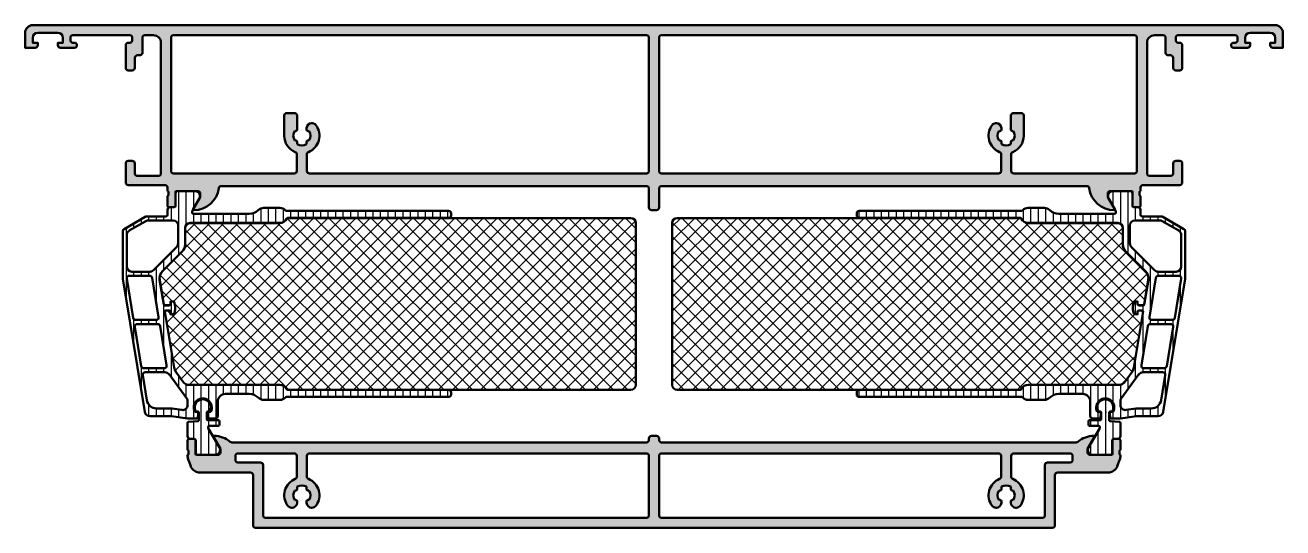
# Model space of a CAD drawing. Extents: x -35 to 215, y 0 to 100.
import ezdxf

# ---------------------------------------------------------------- set-up
doc = ezdxf.new("R2010")
doc.units = 0
for name, color, linetype, lineweight in [('0S-Alu contour', 7, 'Continuous', 50), ('0S-Alu hatch', 252, 'Continuous', 25), ('0S-Plastic contour', 254, 'Continuous', 50), ('0S-Plastic hatch', 253, 'Continuous', 25), ('0S-PT contour', 91, 'Continuous', 50), ('0S-PT hatch', 103, 'Continuous', 25)]:
    doc.layers.add(name, color=color, linetype=linetype, lineweight=lineweight)

# ---------------------------------------------------------------- blocks, each defined once
blk = doc.blocks.new('469730__5E4DF5ED_0DA4_48EB_B5CC_83A9152AF4E7_')
at = {"layer": '0S-Alu hatch'}
h = blk.add_hatch(color=256, dxfattribs=at)
edge = h.paths.add_edge_path()
edge.add_ellipse((192.7, 93.5), major_axis=(-0.5, 0), ratio=1, start_angle=180, end_angle=270, ccw=False)
edge.add_line((193.2, 93.5), (193.2, 91.5))
edge.add_arc((193.7, 91.5), 0.5, 180, 270)
edge.add_line((193.7, 91), (194.5, 91))
edge.add_arc((194.5, 91.5), 0.5, 270, 360)
edge.add_line((195, 91.5), (195, 96))
edge.add_arc((194.5, 96), 0.5, 0, 90)
edge.add_line((194.5, 96.5), (194.2, 96.5))
edge.add_ellipse((194.2, 97), major_axis=(-0.5, 0), ratio=1, start_angle=0, end_angle=90, ccw=False)
edge.add_line((193.7, 97), (193.7, 97.5))
edge.add_ellipse((194.2, 97.5), major_axis=(-0.5, 0), ratio=1, start_angle=270, end_angle=360, ccw=False)
edge.add_line((194.2, 98), (205.5, 98))
edge.add_ellipse((205.5, 97.5), major_axis=(-0.5, 0), ratio=1, start_angle=180, end_angle=270, ccw=False)
edge.add_line((206, 97.5), (206, 97))
edge.add_ellipse((205.5, 97), major_axis=(-0.5, 0), ratio=1, start_angle=90, end_angle=180, ccw=False)
edge.add_line((205.5, 96.5), (205.2, 96.5))
edge.add_arc((205.2, 96), 0.5, 90, 270)
edge.add_line((205.2, 95.5), (208, 95.5))
edge.add_arc((208, 96), 0.5, 270, 360)
edge.add_line((208.5, 96), (208.5, 96.5))
edge.add_line((208.5, 96.5), (207.5, 96.5))
edge.add_line((207.5, 96.5), (207.5, 97.5))
edge.add_ellipse((208.5, 97.5), major_axis=(-1, 0), ratio=1, start_angle=270, end_angle=360, ccw=False)
edge.add_line((208.5, 98.5), (212.5, 98.5))
edge.add_ellipse((212.5, 97.5), major_axis=(-1, 0), ratio=1, start_angle=180, end_angle=270, ccw=False)
edge.add_line((213.5, 97.5), (213.5, 96.5))
edge.add_line((213.5, 96.5), (212.5, 96.5))
edge.add_line((212.5, 96.5), (212.5, 96))
edge.add_arc((213, 96), 0.5, 180, 270)
edge.add_line((213, 95.5), (215, 95.5))
edge.add_line((215, 95.5), (215, 98.5))
edge.add_arc((213.5, 98.5), 1.5, 0, 90)
edge.add_line((213.5, 100), (-33.5, 100))
edge.add_arc((-33.5, 98.5), 1.5, 90, 180)
edge.add_line((-35, 98.5), (-35, 95.5))
edge.add_line((-35, 95.5), (-33, 95.5))
edge.add_arc((-33, 96), 0.5, 270, 360)
edge.add_line((-32.5, 96), (-32.5, 96.5))
edge.add_line((-32.5, 96.5), (-33.5, 96.5))
edge.add_line((-33.5, 96.5), (-33.5, 97.5))
edge.add_ellipse((-32.5, 97.5), major_axis=(-1, 0), ratio=1, start_angle=270, end_angle=360, ccw=False)
edge.add_line((-32.5, 98.5), (-28.5, 98.5))
edge.add_ellipse((-28.5, 97.5), major_axis=(-1, 0), ratio=1, start_angle=180, end_angle=270, ccw=False)
edge.add_line((-27.5, 97.5), (-27.5, 96.5))
edge.add_line((-27.5, 96.5), (-28.5, 96.5))
edge.add_line((-28.5, 96.5), (-28.5, 96))
edge.add_arc((-28, 96), 0.5, 180, 270)
edge.add_line((-28, 95.5), (-25.2, 95.5))
edge.add_arc((-25.2, 96), 0.5, 270, 450)
edge.add_line((-25.2, 96.5), (-25.5, 96.5))
edge.add_ellipse((-25.5, 97), major_axis=(-0.5, 0), ratio=1, start_angle=0, end_angle=90, ccw=False)
edge.add_line((-26, 97), (-26, 97.5))
edge.add_ellipse((-25.5, 97.5), major_axis=(-0.5, 0), ratio=1, start_angle=270, end_angle=360, ccw=False)
edge.add_line((-25.5, 98), (-14.2, 98))
edge.add_ellipse((-14.2, 97.5), major_axis=(-0.5, 0), ratio=1, start_angle=180, end_angle=270, ccw=False)
edge.add_line((-13.7, 97.5), (-13.7, 97))
edge.add_ellipse((-14.2, 97), major_axis=(-0.5, 0), ratio=1, start_angle=90, end_angle=180, ccw=False)
edge.add_line((-14.2, 96.5), (-14.5, 96.5))
edge.add_arc((-14.5, 96), 0.5, 90, 180)
edge.add_line((-15, 96), (-15, 91.5))
edge.add_arc((-14.5, 91.5), 0.5, 180, 270)
edge.add_line((-14.5, 91), (-13.7, 91))
edge.add_arc((-13.7, 91.5), 0.5, 270, 360)
edge.add_line((-13.2, 91.5), (-13.2, 93.5))
edge.add_ellipse((-12.7, 93.5), major_axis=(-0.5, 0), ratio=1, start_angle=270, end_angle=360, ccw=False)
edge.add_line((-12.7, 94), (-12.2, 94))
edge.add_arc((-12.2, 94.5), 0.5, 270, 360)
edge.add_line((-11.7, 94.5), (-11.7, 97.5))
edge.add_ellipse((-11.2, 97.5), major_axis=(-0.5, 0), ratio=1, start_angle=270, end_angle=360, ccw=False)
edge.add_line((-11.2, 98), (-9.5, 98))
edge.add_ellipse((-9.5, 96.5), major_axis=(-1.5, 0), ratio=1, start_angle=180, end_angle=270, ccw=False)
edge.add_line((-8, 96.5), (-8, 70.5))
edge.add_ellipse((-8.5, 70.5), major_axis=(-0.5, 0), ratio=1, start_angle=90, end_angle=180, ccw=False)
edge.add_line((-8.5, 70), (-12.7, 70))
edge.add_ellipse((-12.7, 70.5), major_axis=(-0.5, 0), ratio=1, start_angle=0, end_angle=90, ccw=False)
edge.add_line((-13.2, 70.5), (-13.2, 72.5))
edge.add_arc((-13.7, 72.5), 0.5, 0, 90)
edge.add_line((-13.7, 73), (-14.5, 73))
edge.add_arc((-14.5, 72.5), 0.5, 90, 180)
edge.add_line((-15, 72.5), (-15, 68.7))
edge.add_arc((-14.5, 68.7), 0.5, 180, 270)
edge.add_line((-14.5, 68.2), (-7.2, 68.2))
edge.add_ellipse((-7.2, 67.7), major_axis=(-0.5, 0), ratio=1, start_angle=180, end_angle=270, ccw=False)
edge.add_line((-6.7, 67.7), (-6.7, 67))
edge.add_ellipse((-6.8, 66.72), major_axis=(-0.3, 0), ratio=1, start_angle=180, end_angle=250.5288, ccw=False)
edge.add_line((-6.5, 66.72), (-6.5, 66.28))
edge.add_ellipse((-6.8, 66.28), major_axis=(-0.3, 0), ratio=1, start_angle=109.4712, end_angle=180, ccw=False)
edge.add_line((-6.7, 66), (-6.7, 64.1))
edge.add_arc((-6.4, 64.1), 0.3, 180, 270)
edge.add_line((-6.4, 63.8), (-5.41, 63.8))
edge.add_arc((-5.41, 64.1), 0.3, 270, 360)
edge.add_line((-5.11, 64.1), (-5.11, 66.8))
edge.add_ellipse((-4.91, 66.8), major_axis=(-0.2, 0), ratio=1, start_angle=270, end_angle=360, ccw=False)
edge.add_line((-4.91, 67), (-0.7, 67))
edge.add_ellipse((-0.7, 66.5), major_axis=(-0.5, 0), ratio=1, start_angle=180, end_angle=270, ccw=False)
edge.add_line((-0.2, 66.5), (-0.2, 65.8))
edge.add_line((-0.2, 65.8), (-1.58, 63.41))
edge.add_arc((-1.46, 63.34), 0.138, 150, 270)
edge.add_arc((-1.46, 68.2), 5, 270, 352.688)
edge.add_ellipse((3.99, 67.5), major_axis=(-0.5, 0), ratio=1, start_angle=270, end_angle=352.688, ccw=False)
edge.add_line((3.99, 68), (88.5, 68))
edge.add_ellipse((88.5, 67.5), major_axis=(-0.5, 0), ratio=1, start_angle=180, end_angle=270, ccw=False)
edge.add_line((89, 67.5), (89, 63.7))
edge.add_arc((89.5, 63.7), 0.5, 180, 270)
edge.add_line((89.5, 63.2), (90.5, 63.2))
edge.add_arc((90.5, 63.7), 0.5, 270, 360)
edge.add_line((91, 63.7), (91, 67.5))
edge.add_ellipse((91.5, 67.5), major_axis=(-0.5, 0), ratio=1, start_angle=270, end_angle=360, ccw=False)
edge.add_line((91.5, 68), (176.01, 68))
edge.add_ellipse((176.01, 67.5), major_axis=(-0.5, 0), ratio=1, start_angle=187.312, end_angle=270, ccw=False)
edge.add_arc((181.46, 68.2), 5, 187.312, 270)
edge.add_arc((181.46, 63.34), 0.138, 270, 390)
edge.add_line((181.58, 63.41), (180.2, 65.8))
edge.add_line((180.2, 65.8), (180.2, 66.5))
edge.add_ellipse((180.7, 66.5), major_axis=(-0.5, 0), ratio=1, start_angle=270, end_angle=360, ccw=False)
edge.add_line((180.7, 67), (184.91, 67))
edge.add_ellipse((184.91, 66.8), major_axis=(-0.2, 0), ratio=1, start_angle=180, end_angle=270, ccw=False)
edge.add_line((185.11, 66.8), (185.11, 64.1))
edge.add_arc((185.41, 64.1), 0.3, 180, 270)
edge.add_line((185.41, 63.8), (186.4, 63.8))
edge.add_arc((186.4, 64.1), 0.3, 270, 360)
edge.add_line((186.7, 64.1), (186.7, 66))
edge.add_ellipse((186.8, 66.28), major_axis=(-0.3, 0), ratio=1, start_angle=0, end_angle=70.5288, ccw=False)
edge.add_line((186.5, 66.28), (186.5, 66.72))
edge.add_ellipse((186.8, 66.72), major_axis=(-0.3, 0), ratio=1, start_angle=289.4712, end_angle=360, ccw=False)
edge.add_line((186.7, 67), (186.7, 67.7))
edge.add_ellipse((187.2, 67.7), major_axis=(-0.5, 0), ratio=1, start_angle=270, end_angle=360, ccw=False)
edge.add_line((187.2, 68.2), (194.5, 68.2))
edge.add_arc((194.5, 68.7), 0.5, 270, 360)
edge.add_line((195, 68.7), (195, 72.5))
edge.add_arc((194.5, 72.5), 0.5, 0, 90)
edge.add_line((194.5, 73), (193.7, 73))
edge.add_arc((193.7, 72.5), 0.5, 90, 180)
edge.add_line((193.2, 72.5), (193.2, 70.5))
edge.add_ellipse((192.7, 70.5), major_axis=(-0.5, 0), ratio=1, start_angle=90, end_angle=180, ccw=False)
edge.add_line((192.7, 70), (188.5, 70))
edge.add_ellipse((188.5, 70.5), major_axis=(-0.5, 0), ratio=1, start_angle=0, end_angle=90, ccw=False)
edge.add_line((188, 70.5), (188, 96.5))
edge.add_ellipse((189.5, 96.5), major_axis=(-1.5, 0), ratio=1, start_angle=270, end_angle=360, ccw=False)
edge.add_line((189.5, 98), (191.2, 98))
edge.add_ellipse((191.2, 97.5), major_axis=(-0.5, 0), ratio=1, start_angle=180, end_angle=270, ccw=False)
edge.add_line((191.7, 97.5), (191.7, 94.5))
edge.add_arc((192.2, 94.5), 0.5, 180, 270)
edge.add_line((192.2, 94), (192.7, 94))
edge = h.paths.add_edge_path()
edge.add_ellipse((18.5, 71), major_axis=(-0.5, 0), ratio=1, start_angle=90, end_angle=180, ccw=False)
edge.add_line((18.5, 70.5), (-5.5, 70.5))
edge.add_ellipse((-5.5, 71), major_axis=(-0.5, 0), ratio=1, start_angle=0, end_angle=90, ccw=False)
edge.add_line((-6, 71), (-6, 97.5))
edge.add_ellipse((-5.5, 97.5), major_axis=(-0.5, 0), ratio=1, start_angle=270, end_angle=360, ccw=False)
edge.add_line((-5.5, 98), (88.5, 98))
edge.add_ellipse((88.5, 97.5), major_axis=(-0.5, 0), ratio=1, start_angle=180, end_angle=270, ccw=False)
edge.add_line((89, 97.5), (89, 71))
edge.add_ellipse((88.5, 71), major_axis=(-0.5, 0), ratio=1, start_angle=90, end_angle=180, ccw=False)
edge.add_line((88.5, 70.5), (21.5, 70.5))
edge.add_ellipse((21.5, 71), major_axis=(-0.5, 0), ratio=1, start_angle=0, end_angle=90, ccw=False)
edge.add_line((21, 71), (21, 74.29))
edge.add_ellipse((21.5, 74.29), major_axis=(-0.5, 0), ratio=1, start_angle=292.0243, end_angle=360, ccw=False)
edge.add_arc((20, 78), 3.5, 292.0243, 396.8699)
edge.add_arc((22, 79.5), 1, 36.8699, 90)
edge.add_line((22, 80.5), (21.95, 80.5))
edge.add_arc((21.95, 79.5), 1, 90, 180)
edge.add_line((20.95, 79.5), (20.95, 79.22))
edge.add_arc((21.25, 79.22), 0.3, 180, 299.9378)
edge.add_ellipse((20, 78), major_axis=(-1.7, 0), ratio=1, start_angle=145.4229, end_angle=214.5771, ccw=False)
edge.add_arc((21.25, 76.78), 0.3, 60.0622, 180)
edge.add_line((20.95, 76.78), (20.95, 76.3))
edge.add_ellipse((20, 78), major_axis=(-1.95, 0), ratio=1, start_angle=60.8446, end_angle=119.1554, ccw=False)
edge.add_line((19.05, 76.3), (19.05, 76.78))
edge.add_arc((18.75, 76.78), 0.3, 0, 119.9378)
edge.add_ellipse((20, 78), major_axis=(-1.7, 0), ratio=1, start_angle=-34.5771, end_angle=34.5771, ccw=False)
edge.add_arc((18.75, 79.22), 0.3, 240.0622, 360)
edge.add_line((19.05, 79.22), (19.05, 82))
edge.add_arc((18.55, 82), 0.5, 0, 90)
edge.add_line((18.55, 82.5), (17, 82.5))
edge.add_arc((17, 82), 0.5, 90, 180)
edge.add_line((16.5, 82), (16.5, 78))
edge.add_arc((20, 78), 3.5, 180, 247.9757)
edge.add_ellipse((18.5, 74.29), major_axis=(-0.5, 0), ratio=1, start_angle=180, end_angle=247.9757, ccw=False)
edge.add_line((19, 74.29), (19, 71))
edge = h.paths.add_edge_path()
edge.add_line((159, 74.29), (159, 71))
edge.add_ellipse((158.5, 71), major_axis=(-0.5, 0), ratio=1, start_angle=90, end_angle=180, ccw=False)
edge.add_line((158.5, 70.5), (91.5, 70.5))
edge.add_ellipse((91.5, 71), major_axis=(-0.5, 0), ratio=1, start_angle=0, end_angle=90, ccw=False)
edge.add_line((91, 71), (91, 97.5))
edge.add_ellipse((91.5, 97.5), major_axis=(-0.5, 0), ratio=1, start_angle=270, end_angle=360, ccw=False)
edge.add_line((91.5, 98), (185.5, 98))
edge.add_ellipse((185.5, 97.5), major_axis=(-0.5, 0), ratio=1, start_angle=180, end_angle=270, ccw=False)
edge.add_line((186, 97.5), (186, 71))
edge.add_ellipse((185.5, 71), major_axis=(-0.5, 0), ratio=1, start_angle=90, end_angle=180, ccw=False)
edge.add_line((185.5, 70.5), (161.5, 70.5))
edge.add_ellipse((161.5, 71), major_axis=(-0.5, 0), ratio=1, start_angle=0, end_angle=90, ccw=False)
edge.add_line((161, 71), (161, 74.29))
edge.add_ellipse((161.5, 74.29), major_axis=(-0.5, 0), ratio=1, start_angle=292.0243, end_angle=360, ccw=False)
edge.add_arc((160, 78), 3.5, 292.0243, 360)
edge.add_line((163.5, 78), (163.5, 82))
edge.add_arc((163, 82), 0.5, 0, 90)
edge.add_line((163, 82.5), (161.45, 82.5))
edge.add_arc((161.45, 82), 0.5, 90, 180)
edge.add_line((160.95, 82), (160.95, 79.22))
edge.add_arc((161.25, 79.22), 0.3, 180, 299.9378)
edge.add_ellipse((160, 78), major_axis=(-1.7, 0), ratio=1, start_angle=145.4229, end_angle=214.5771, ccw=False)
edge.add_arc((161.25, 76.78), 0.3, 60.0622, 180)
edge.add_line((160.95, 76.78), (160.95, 76.3))
edge.add_ellipse((160, 78), major_axis=(-1.95, 0), ratio=1, start_angle=60.8446, end_angle=119.1554, ccw=False)
edge.add_line((159.05, 76.3), (159.05, 76.78))
edge.add_arc((158.75, 76.78), 0.3, 0, 119.9378)
edge.add_ellipse((160, 78), major_axis=(-1.7, 0), ratio=1, start_angle=-34.5771, end_angle=34.5771, ccw=False)
edge.add_arc((158.75, 79.22), 0.3, 240.0622, 360)
edge.add_line((159.05, 79.22), (159.05, 79.5))
edge.add_arc((158.05, 79.5), 1, 0, 90)
edge.add_line((158.05, 80.5), (158, 80.5))
edge.add_arc((158, 79.5), 1, 90, 143.1301)
edge.add_arc((160, 78), 3.5, 143.1301, 247.9757)
edge.add_ellipse((158.5, 74.29), major_axis=(-0.5, 0), ratio=1, start_angle=180, end_angle=247.9757, ccw=False)
at = {"layer": '0S-Alu contour', "color": 7}
for points in [[(-35, 98.5), (-35, 95.5), (-33, 95.5)], [(213.5, 100), (-33.5, 100)], [(-32.5, 98.5), (-28.5, 98.5)], [(-25.5, 98), (-14.2, 98)], [(-11.2, 98), (-9.5, 98)], [(-5.5, 98), (88.5, 98)], [(91.5, 98), (185.5, 98)], [(189.5, 98), (191.2, 98)], [(194.2, 98), (205.5, 98)], [(208.5, 98.5), (212.5, 98.5)], [(213, 95.5), (215, 95.5), (215, 98.5)], [(-32.5, 96), (-32.5, 96.5), (-33.5, 96.5), (-33.5, 97.5)], [(-27.5, 97.5), (-27.5, 96.5), (-28.5, 96.5), (-28.5, 96)], [(-28, 95.5), (-25.2, 95.5)], [(-26, 97), (-26, 97.5)], [(-25.2, 96.5), (-25.5, 96.5)], [(-15, 96), (-15, 91.5)], [(-14.2, 96.5), (-14.5, 96.5)], [(-13.7, 97.5), (-13.7, 97)], [(-11.7, 94.5), (-11.7, 97.5)], [(-8, 96.5), (-8, 70.5)], [(-6, 71), (-6, 97.5)], [(89, 97.5), (89, 71)], [(91, 71), (91, 97.5)], [(186, 97.5), (186, 71)], [(188, 70.5), (188, 96.5)], [(191.7, 97.5), (191.7, 94.5)], [(193.7, 97), (193.7, 97.5)], [(194.5, 96.5), (194.2, 96.5)], [(195, 91.5), (195, 96)], [(205.5, 96.5), (205.2, 96.5)], [(205.2, 95.5), (208, 95.5)], [(206, 97.5), (206, 97)], [(208.5, 96), (208.5, 96.5), (207.5, 96.5), (207.5, 97.5)], [(213.5, 97.5), (213.5, 96.5), (212.5, 96.5), (212.5, 96)], [(-13.2, 91.5), (-13.2, 93.5)], [(-12.7, 94), (-12.2, 94)], [(192.2, 94), (192.7, 94)], [(193.2, 93.5), (193.2, 91.5)], [(-14.5, 91), (-13.7, 91)], [(193.7, 91), (194.5, 91)], [(16.5, 82), (16.5, 78)], [(18.55, 82.5), (17, 82.5)], [(19.05, 79.22), (19.05, 82)], [(22, 80.5), (21.95, 80.5)], [(158.05, 80.5), (158, 80.5)], [(160.95, 82), (160.95, 79.22)], [(163, 82.5), (161.45, 82.5)], [(163.5, 78), (163.5, 82)], [(20.95, 79.5), (20.95, 79.22)], [(159.05, 79.22), (159.05, 79.5)], [(19.05, 76.3), (19.05, 76.78)], [(20.95, 76.78), (20.95, 76.3)], [(159.05, 76.3), (159.05, 76.78)], [(160.95, 76.78), (160.95, 76.3)], [(-13.7, 73), (-14.5, 73)], [(19, 74.29), (19, 71)], [(21, 71), (21, 74.29)], [(159, 74.29), (159, 71)], [(161, 71), (161, 74.29)], [(194.5, 73), (193.7, 73)], [(-15, 72.5), (-15, 68.7)], [(-13.2, 70.5), (-13.2, 72.5)], [(18.5, 70.5), (-5.5, 70.5)], [(88.5, 70.5), (21.5, 70.5)], [(158.5, 70.5), (91.5, 70.5)], [(185.5, 70.5), (161.5, 70.5)], [(193.2, 72.5), (193.2, 70.5)], [(195, 68.7), (195, 72.5)], [(-14.5, 68.2), (-7.2, 68.2)], [(-8.5, 70), (-12.7, 70)], [(-6.7, 67.7), (-6.7, 67)], [(3.99, 68), (88.5, 68)], [(91.5, 68), (176.01, 68)], [(186.7, 67), (186.7, 67.7)], [(187.2, 68.2), (194.5, 68.2)], [(192.7, 70), (188.5, 70)], [(-6.7, 66), (-6.7, 64.1)], [(-6.5, 66.72), (-6.5, 66.28)], [(-5.11, 64.1), (-5.11, 66.8)], [(-4.91, 67), (-0.7, 67)], [(-0.2, 66.5), (-0.2, 65.8), (-1.58, 63.41)], [(89, 67.5), (89, 63.7)], [(91, 63.7), (91, 67.5)], [(181.58, 63.41), (180.2, 65.8), (180.2, 66.5)], [(180.7, 67), (184.91, 67)], [(185.11, 66.8), (185.11, 64.1)], [(186.5, 66.28), (186.5, 66.72)], [(186.7, 64.1), (186.7, 66)], [(-6.4, 63.8), (-5.41, 63.8)], [(89.5, 63.2), (90.5, 63.2)], [(185.41, 63.8), (186.4, 63.8)]]:
    blk.add_lwpolyline(points, dxfattribs=at)
for centre, radius, start, end in [((-33.5, 98.5), 1.5, 90, 180), ((213.5, 98.5), 1.5, 0, 90), ((-33, 96), 0.5, 270, 0), ((-28, 96), 0.5, 180, 270), ((-25.2, 96), 0.5, 270, 90), ((-14.5, 96), 0.5, 90, 180), ((194.5, 96), 0.5, 0, 90), ((205.2, 96), 0.5, 90, 270), ((208, 96), 0.5, 270, 0), ((213, 96), 0.5, 180, 270), ((-12.2, 94.5), 0.5, 270, 0), ((192.2, 94.5), 0.5, 180, 270), ((-14.5, 91.5), 0.5, 180, 270), ((-13.7, 91.5), 0.5, 270, 0), ((193.7, 91.5), 0.5, 180, 270), ((194.5, 91.5), 0.5, 270, 0), ((17, 82), 0.5, 90, 180), ((18.55, 82), 0.5, 0, 90), ((21.95, 79.5), 1, 90, 180), ((20, 78), 3.5, 292.0243, 36.8699), ((22, 79.5), 1, 36.8699, 90), ((160, 78), 3.5, 143.1301, 247.9757), ((158, 79.5), 1, 90, 143.1301), ((158.05, 79.5), 1, 0, 90), ((161.45, 82), 0.5, 90, 180), ((163, 82), 0.5, 0, 90), ((20, 78), 3.5, 180, 247.9757), ((18.75, 79.22), 0.3, 240.0622, 0), ((21.25, 79.22), 0.3, 180, 299.9378), ((158.75, 79.22), 0.3, 240.0622, 0), ((161.25, 79.22), 0.3, 180, 299.9378), ((160, 78), 3.5, 292.0243, 0), ((18.75, 76.78), 0.3, 0, 119.9378), ((21.25, 76.78), 0.3, 60.0622, 180), ((158.75, 76.78), 0.3, 0, 119.9378), ((161.25, 76.78), 0.3, 60.0622, 180), ((-14.5, 72.5), 0.5, 90, 180), ((-13.7, 72.5), 0.5, 0, 90), ((193.7, 72.5), 0.5, 90, 180), ((194.5, 72.5), 0.5, 0, 90), ((-14.5, 68.7), 0.5, 180, 270), ((-1.46, 68.2), 5, 270, 352.688), ((181.46, 68.2), 5, 187.312, 270), ((194.5, 68.7), 0.5, 270, 0), ((-6.4, 64.1), 0.3, 180, 270), ((-5.41, 64.1), 0.3, 270, 0), ((-1.46, 63.34), 0.138, 150, 270), ((89.5, 63.7), 0.5, 180, 270), ((90.5, 63.7), 0.5, 270, 0), ((181.46, 63.34), 0.138, 270, 30), ((185.41, 64.1), 0.3, 180, 270), ((186.4, 64.1), 0.3, 270, 0)]:
    blk.add_arc(centre, radius, start, end, dxfattribs=at)
at = {"layer": '0S-Alu contour', "color": 7, "extrusion": (0, 0, -1)}
for centre, radius, start, end in [((32.5, 97.5), 1, 0, 90), ((28.5, 97.5), 1, 90, 180), ((25.5, 97.5), 0.5, 0, 90), ((14.2, 97.5), 0.5, 90, 180), ((11.2, 97.5), 0.5, 0, 90), ((9.5, 96.5), 1.5, 90, 180), ((5.5, 97.5), 0.5, 0, 90), ((-88.5, 97.5), 0.5, 90, 180), ((-91.5, 97.5), 0.5, 0, 90), ((-185.5, 97.5), 0.5, 90, 180), ((-189.5, 96.5), 1.5, 0, 90), ((-191.2, 97.5), 0.5, 90, 180), ((-194.2, 97.5), 0.5, 0, 90), ((-205.5, 97.5), 0.5, 90, 180), ((-208.5, 97.5), 1, 0, 90), ((-212.5, 97.5), 1, 90, 180), ((25.5, 97), 0.5, 270, 0), ((14.2, 97), 0.5, 180, 270), ((-194.2, 97), 0.5, 270, 0), ((-205.5, 97), 0.5, 180, 270), ((12.7, 93.5), 0.5, 0, 90), ((-192.7, 93.5), 0.5, 90, 180), ((-20, 78), 1.7, 325.4229, 34.5771), ((-20, 78), 1.7, 145.4229, 214.5771), ((-160, 78), 1.7, 325.4229, 34.5771), ((-160, 78), 1.7, 145.4229, 214.5771), ((-20, 78), 1.95, 240.8446, 299.1554), ((-160, 78), 1.95, 240.8446, 299.1554), ((-18.5, 74.29), 0.5, 112.0243, 180), ((-21.5, 74.29), 0.5, 0, 67.9757), ((-158.5, 74.29), 0.5, 112.0243, 180), ((-161.5, 74.29), 0.5, 0, 67.9757), ((12.7, 70.5), 0.5, 270, 0), ((8.5, 70.5), 0.5, 180, 270), ((5.5, 71), 0.5, 270, 0), ((-18.5, 71), 0.5, 180, 270), ((-21.5, 71), 0.5, 270, 0), ((-88.5, 71), 0.5, 180, 270), ((-91.5, 71), 0.5, 270, 0), ((-158.5, 71), 0.5, 180, 270), ((-161.5, 71), 0.5, 270, 0), ((-185.5, 71), 0.5, 180, 270), ((-188.5, 70.5), 0.5, 270, 0), ((-192.7, 70.5), 0.5, 180, 270), ((7.2, 67.7), 0.5, 90, 180), ((-3.99, 67.5), 0.5, 7.312, 90), ((-88.5, 67.5), 0.5, 90, 180), ((-91.5, 67.5), 0.5, 0, 90), ((-176.01, 67.5), 0.5, 90, 172.688), ((-187.2, 67.7), 0.5, 0, 90), ((6.8, 66.72), 0.3, 109.4712, 180), ((6.8, 66.28), 0.3, 180, 250.5288), ((4.91, 66.8), 0.2, 0, 90), ((0.7, 66.5), 0.5, 90, 180), ((-180.7, 66.5), 0.5, 0, 90), ((-184.91, 66.8), 0.2, 90, 180), ((-186.8, 66.72), 0.3, 0, 70.5288), ((-186.8, 66.28), 0.3, 289.4712, 0)]:
    blk.add_arc(centre, radius, start, end, dxfattribs=at)
blk = doc.blocks.new('469840__80E17B85_A861_4DB5_B10D_35D2D5BCFB3D_')
at = {"layer": '0S-Alu hatch'}
h = blk.add_hatch(color=256, dxfattribs=at)
edge = h.paths.add_edge_path()
edge.add_arc((10.8, 0.5), 0.5, 180, 270)
edge.add_line((10.8, 0), (169.2, 0))
edge.add_arc((169.2, 0.5), 0.5, 270, 360)
edge.add_line((169.7, 0.5), (169.7, 10.5))
edge.add_ellipse((170.2, 10.5), major_axis=(-0.5, 0), ratio=1, start_angle=270, end_angle=360, ccw=False)
edge.add_line((170.2, 11), (180.24, 11))
edge.add_arc((180.24, 13), 2, 270, 338.5)
edge.add_line((182.1, 12.27), (182.56, 13.45))
edge.add_arc((180.7, 14.18), 2, 338.5, 360)
edge.add_line((182.7, 14.18), (182.7, 14.5))
edge.add_ellipse((182.8, 14.78), major_axis=(-0.3, 0), ratio=1, start_angle=0, end_angle=70.5288, ccw=False)
edge.add_line((182.5, 14.78), (182.5, 15.22))
edge.add_ellipse((182.8, 15.22), major_axis=(-0.3, 0), ratio=1, start_angle=289.4712, end_angle=360, ccw=False)
edge.add_line((182.7, 15.5), (182.7, 17.4))
edge.add_arc((182.4, 17.4), 0.3, 0, 90)
edge.add_line((182.4, 17.7), (181.41, 17.7))
edge.add_arc((181.41, 17.4), 0.3, 90, 180)
edge.add_line((181.11, 17.4), (181.11, 14.7))
edge.add_ellipse((180.91, 14.7), major_axis=(-0.2, 0), ratio=1, start_angle=90, end_angle=180, ccw=False)
edge.add_line((180.91, 14.5), (176.7, 14.5))
edge.add_ellipse((176.7, 15), major_axis=(-0.5, 0), ratio=1, start_angle=0, end_angle=90, ccw=False)
edge.add_line((176.2, 15), (176.2, 15.7))
edge.add_line((176.2, 15.7), (177.58, 18.09))
edge.add_arc((177.46, 18.16), 0.138, 330, 450)
edge.add_arc((177.46, 13.3), 5, 90, 130.2142)
edge.add_ellipse((173.91, 17.5), major_axis=(-0.5, 0), ratio=1, start_angle=90, end_angle=130.2142, ccw=False)
edge.add_line((173.91, 17), (91.5, 17))
edge.add_ellipse((91.5, 17.5), major_axis=(-0.5, 0), ratio=1, start_angle=0, end_angle=90, ccw=False)
edge.add_line((91, 17.5), (91, 17.8))
edge.add_arc((90.5, 17.8), 0.5, 0, 90)
edge.add_line((90.5, 18.3), (89.5, 18.3))
edge.add_arc((89.5, 17.8), 0.5, 90, 180)
edge.add_line((89, 17.8), (89, 17.5))
edge.add_ellipse((88.5, 17.5), major_axis=(-0.5, 0), ratio=1, start_angle=90, end_angle=180, ccw=False)
edge.add_line((88.5, 17), (6.09, 17))
edge.add_ellipse((6.09, 17.5), major_axis=(-0.5, 0), ratio=1, start_angle=49.7858, end_angle=90, ccw=False)
edge.add_arc((2.54, 13.3), 5, 49.7858, 90)
edge.add_arc((2.54, 18.16), 0.138, 90, 210)
edge.add_line((2.42, 18.09), (3.8, 15.7))
edge.add_line((3.8, 15.7), (3.8, 15))
edge.add_ellipse((3.3, 15), major_axis=(-0.5, 0), ratio=1, start_angle=90, end_angle=180, ccw=False)
edge.add_line((3.3, 14.5), (-0.91, 14.5))
edge.add_ellipse((-0.91, 14.7), major_axis=(-0.2, 0), ratio=1, start_angle=0, end_angle=90, ccw=False)
edge.add_line((-1.11, 14.7), (-1.11, 17.4))
edge.add_arc((-1.41, 17.4), 0.3, 0, 90)
edge.add_line((-1.41, 17.7), (-2.4, 17.7))
edge.add_arc((-2.4, 17.4), 0.3, 90, 180)
edge.add_line((-2.7, 17.4), (-2.7, 15.5))
edge.add_ellipse((-2.8, 15.22), major_axis=(-0.3, 0), ratio=1, start_angle=180, end_angle=250.5288, ccw=False)
edge.add_line((-2.5, 15.22), (-2.5, 14.78))
edge.add_ellipse((-2.8, 14.78), major_axis=(-0.3, 0), ratio=1, start_angle=109.4712, end_angle=180, ccw=False)
edge.add_line((-2.7, 14.5), (-2.7, 14.18))
edge.add_arc((-0.7, 14.18), 2, 180, 201.5)
edge.add_line((-2.56, 13.45), (-2.1, 12.27))
edge.add_arc((-0.24, 13), 2, 201.5, 270)
edge.add_line((-0.24, 11), (9.8, 11))
edge.add_ellipse((9.8, 10.5), major_axis=(-0.5, 0), ratio=1, start_angle=180, end_angle=270, ccw=False)
edge.add_line((10.3, 10.5), (10.3, 0.5))
edge = h.paths.add_edge_path()
edge.add_line((167.7, 12.5), (167.7, 2.5))
edge.add_ellipse((167.2, 2.5), major_axis=(-0.5, 0), ratio=1, start_angle=90, end_angle=180, ccw=False)
edge.add_line((167.2, 2), (91.5, 2))
edge.add_ellipse((91.5, 2.5), major_axis=(-0.5, 0), ratio=1, start_angle=0, end_angle=90, ccw=False)
edge.add_line((91, 2.5), (91, 14.3))
edge.add_ellipse((91.5, 14.3), major_axis=(-0.5, 0), ratio=1, start_angle=270, end_angle=360, ccw=False)
edge.add_line((91.5, 14.8), (158.5, 14.8))
edge.add_ellipse((158.5, 14.3), major_axis=(-0.5, 0), ratio=1, start_angle=180, end_angle=270, ccw=False)
edge.add_line((159, 14.3), (159, 10.21))
edge.add_ellipse((158.5, 10.21), major_axis=(-0.5, 0), ratio=1, start_angle=112.0243, end_angle=180, ccw=False)
edge.add_arc((160, 6.5), 3.5, 112.0243, 216.8699)
edge.add_arc((158, 5), 1, 216.8699, 270)
edge.add_line((158, 4), (158.05, 4))
edge.add_arc((158.05, 5), 1, 270, 360)
edge.add_line((159.05, 5), (159.05, 5.28))
edge.add_arc((158.75, 5.28), 0.3, 0, 119.9378)
edge.add_ellipse((160, 6.5), major_axis=(-1.7, 0), ratio=1, start_angle=-34.5771, end_angle=34.5771, ccw=False)
edge.add_arc((158.75, 7.72), 0.3, 240.0622, 360)
edge.add_line((159.05, 7.72), (159.05, 8.2))
edge.add_ellipse((160, 6.5), major_axis=(-1.95, 0), ratio=1, start_angle=240.8446, end_angle=299.1554, ccw=False)
edge.add_line((160.95, 8.2), (160.95, 7.72))
edge.add_arc((161.25, 7.72), 0.3, 180, 299.9378)
edge.add_ellipse((160, 6.5), major_axis=(-1.7, 0), ratio=1, start_angle=145.4229, end_angle=214.5771, ccw=False)
edge.add_arc((161.25, 5.28), 0.3, 60.0622, 180)
edge.add_line((160.95, 5.28), (160.95, 5))
edge.add_arc((161.95, 5), 1, 180, 270)
edge.add_line((161.95, 4), (162, 4))
edge.add_arc((162, 5), 1, 270, 323.1301)
edge.add_arc((160, 6.5), 3.5, 323.1301, 427.9757)
edge.add_ellipse((161.5, 10.21), major_axis=(-0.5, 0), ratio=1, start_angle=0, end_angle=67.9757, ccw=False)
edge.add_line((161, 10.21), (161, 14.3))
edge.add_ellipse((161.5, 14.3), major_axis=(-0.5, 0), ratio=1, start_angle=270, end_angle=360, ccw=False)
edge.add_line((161.5, 14.8), (172.7, 14.8))
edge.add_ellipse((172.7, 14.3), major_axis=(-0.5, 0), ratio=1, start_angle=180, end_angle=270, ccw=False)
edge.add_line((173.2, 14.3), (173.2, 13.5))
edge.add_ellipse((172.7, 13.5), major_axis=(-0.5, 0), ratio=1, start_angle=90, end_angle=180, ccw=False)
edge.add_line((172.7, 13), (168.2, 13))
edge.add_arc((168.2, 12.5), 0.5, 90, 180)
edge = h.paths.add_edge_path()
edge.add_arc((22, 5), 1, 270, 323.1301)
edge.add_arc((20, 6.5), 3.5, 323.1301, 427.9757)
edge.add_ellipse((21.5, 10.21), major_axis=(-0.5, 0), ratio=1, start_angle=0, end_angle=67.9757, ccw=False)
edge.add_line((21, 10.21), (21, 14.3))
edge.add_ellipse((21.5, 14.3), major_axis=(-0.5, 0), ratio=1, start_angle=270, end_angle=360, ccw=False)
edge.add_line((21.5, 14.8), (88.5, 14.8))
edge.add_ellipse((88.5, 14.3), major_axis=(-0.5, 0), ratio=1, start_angle=180, end_angle=270, ccw=False)
edge.add_line((89, 14.3), (89, 2.5))
edge.add_ellipse((88.5, 2.5), major_axis=(-0.5, 0), ratio=1, start_angle=90, end_angle=180, ccw=False)
edge.add_line((88.5, 2), (12.8, 2))
edge.add_ellipse((12.8, 2.5), major_axis=(-0.5, 0), ratio=1, start_angle=0, end_angle=90, ccw=False)
edge.add_line((12.3, 2.5), (12.3, 12.5))
edge.add_arc((11.8, 12.5), 0.5, 0, 90)
edge.add_line((11.8, 13), (7.3, 13))
edge.add_ellipse((7.3, 13.5), major_axis=(-0.5, 0), ratio=1, start_angle=0, end_angle=90, ccw=False)
edge.add_line((6.8, 13.5), (6.8, 14.3))
edge.add_ellipse((7.3, 14.3), major_axis=(-0.5, 0), ratio=1, start_angle=270, end_angle=360, ccw=False)
edge.add_line((7.3, 14.8), (18.5, 14.8))
edge.add_ellipse((18.5, 14.3), major_axis=(-0.5, 0), ratio=1, start_angle=180, end_angle=270, ccw=False)
edge.add_line((19, 14.3), (19, 10.21))
edge.add_ellipse((18.5, 10.21), major_axis=(-0.5, 0), ratio=1, start_angle=112.0243, end_angle=180, ccw=False)
edge.add_arc((20, 6.5), 3.5, 112.0243, 216.8699)
edge.add_arc((18, 5), 1, 216.8699, 270)
edge.add_line((18, 4), (18.05, 4))
edge.add_arc((18.05, 5), 1, 270, 360)
edge.add_line((19.05, 5), (19.05, 5.28))
edge.add_arc((18.75, 5.28), 0.3, 0, 119.9378)
edge.add_ellipse((20, 6.5), major_axis=(-1.7, 0), ratio=1, start_angle=-34.5771, end_angle=34.5771, ccw=False)
edge.add_arc((18.75, 7.72), 0.3, 240.0622, 360)
edge.add_line((19.05, 7.72), (19.05, 8.2))
edge.add_ellipse((20, 6.5), major_axis=(-1.95, 0), ratio=1, start_angle=240.8446, end_angle=299.1554, ccw=False)
edge.add_line((20.95, 8.2), (20.95, 7.72))
edge.add_arc((21.25, 7.72), 0.3, 180, 299.9378)
edge.add_ellipse((20, 6.5), major_axis=(-1.7, 0), ratio=1, start_angle=145.4229, end_angle=214.5771, ccw=False)
edge.add_arc((21.25, 5.28), 0.3, 60.0622, 180)
edge.add_line((20.95, 5.28), (20.95, 5))
edge.add_arc((21.95, 5), 1, 180, 270)
edge.add_line((21.95, 4), (22, 4))
at = {"layer": '0S-Alu contour', "color": 7}
for points in [[(-1.41, 17.7), (-2.4, 17.7)], [(2.42, 18.09), (3.8, 15.7), (3.8, 15)], [(89, 17.8), (89, 17.5)], [(90.5, 18.3), (89.5, 18.3)], [(91, 17.5), (91, 17.8)], [(176.2, 15), (176.2, 15.7), (177.58, 18.09)], [(182.4, 17.7), (181.41, 17.7)], [(-2.7, 17.4), (-2.7, 15.5)], [(-2.5, 15.22), (-2.5, 14.78)], [(-1.11, 14.7), (-1.11, 17.4)], [(88.5, 17), (6.09, 17)], [(173.91, 17), (91.5, 17)], [(181.11, 17.4), (181.11, 14.7)], [(182.5, 14.78), (182.5, 15.22)], [(182.7, 15.5), (182.7, 17.4)], [(-2.7, 14.5), (-2.7, 14.18)], [(-2.56, 13.45), (-2.1, 12.27)], [(3.3, 14.5), (-0.91, 14.5)], [(6.8, 13.5), (6.8, 14.3)], [(7.3, 14.8), (18.5, 14.8)], [(11.8, 13), (7.3, 13)], [(19, 14.3), (19, 10.21)], [(21, 10.21), (21, 14.3)], [(21.5, 14.8), (88.5, 14.8)], [(89, 14.3), (89, 2.5)], [(91, 2.5), (91, 14.3)], [(91.5, 14.8), (158.5, 14.8)], [(159, 14.3), (159, 10.21)], [(161, 10.21), (161, 14.3)], [(161.5, 14.8), (172.7, 14.8)], [(172.7, 13), (168.2, 13)], [(173.2, 14.3), (173.2, 13.5)], [(180.91, 14.5), (176.7, 14.5)], [(182.1, 12.27), (182.56, 13.45)], [(182.7, 14.18), (182.7, 14.5)], [(-0.24, 11), (9.8, 11)], [(10.3, 10.5), (10.3, 0.5)], [(12.3, 2.5), (12.3, 12.5)], [(167.7, 12.5), (167.7, 2.5)], [(169.7, 0.5), (169.7, 10.5)], [(170.2, 11), (180.24, 11)], [(19.05, 7.72), (19.05, 8.2)], [(20.95, 8.2), (20.95, 7.72)], [(159.05, 7.72), (159.05, 8.2)], [(160.95, 8.2), (160.95, 7.72)], [(19.05, 5), (19.05, 5.28)], [(20.95, 5.28), (20.95, 5)], [(159.05, 5), (159.05, 5.28)], [(160.95, 5.28), (160.95, 5)], [(18, 4), (18.05, 4)], [(21.95, 4), (22, 4)], [(158, 4), (158.05, 4)], [(161.95, 4), (162, 4)], [(10.8, 0), (169.2, 0)], [(88.5, 2), (12.8, 2)], [(167.2, 2), (91.5, 2)]]:
    blk.add_lwpolyline(points, dxfattribs=at)
for centre, radius, start, end in [((-2.4, 17.4), 0.3, 90, 180), ((-1.41, 17.4), 0.3, 0, 90), ((2.54, 18.16), 0.138, 90, 210), ((2.54, 13.3), 5, 49.7858, 90), ((89.5, 17.8), 0.5, 90, 180), ((90.5, 17.8), 0.5, 0, 90), ((177.46, 13.3), 5, 90, 130.2142), ((177.46, 18.16), 0.138, 330, 90), ((181.41, 17.4), 0.3, 90, 180), ((182.4, 17.4), 0.3, 0, 90), ((-0.7, 14.18), 2, 180, 201.5), ((11.8, 12.5), 0.5, 0, 90), ((168.2, 12.5), 0.5, 90, 180), ((180.7, 14.18), 2, 338.5, 0), ((-0.24, 13), 2, 201.5, 270), ((180.24, 13), 2, 270, 338.5), ((20, 6.5), 3.5, 112.0243, 216.8699), ((18.75, 7.72), 0.3, 240.0622, 0), ((21.25, 7.72), 0.3, 180, 299.9378), ((20, 6.5), 3.5, 323.1301, 67.9757), ((160, 6.5), 3.5, 112.0243, 216.8699), ((158.75, 7.72), 0.3, 240.0622, 0), ((161.25, 7.72), 0.3, 180, 299.9378), ((160, 6.5), 3.5, 323.1301, 67.9757), ((18.75, 5.28), 0.3, 0, 119.9378), ((21.25, 5.28), 0.3, 60.0622, 180), ((158.75, 5.28), 0.3, 0, 119.9378), ((161.25, 5.28), 0.3, 60.0622, 180), ((18, 5), 1, 216.8699, 270), ((18.05, 5), 1, 270, 0), ((21.95, 5), 1, 180, 270), ((22, 5), 1, 270, 323.1301), ((158, 5), 1, 216.8699, 270), ((158.05, 5), 1, 270, 0), ((161.95, 5), 1, 180, 270), ((162, 5), 1, 270, 323.1301), ((10.8, 0.5), 0.5, 180, 270), ((169.2, 0.5), 0.5, 270, 0)]:
    blk.add_arc(centre, radius, start, end, dxfattribs=at)
at = {"layer": '0S-Alu contour', "color": 7, "extrusion": (0, 0, -1)}
for centre, radius, start, end in [((2.8, 15.22), 0.3, 109.4712, 180), ((-6.09, 17.5), 0.5, 270, 310.2142), ((-88.5, 17.5), 0.5, 180, 270), ((-91.5, 17.5), 0.5, 270, 0), ((-173.91, 17.5), 0.5, 229.7858, 270), ((-182.8, 15.22), 0.3, 0, 70.5288), ((2.8, 14.78), 0.3, 180, 250.5288), ((0.91, 14.7), 0.2, 270, 0), ((-3.3, 15), 0.5, 180, 270), ((-7.3, 14.3), 0.5, 0, 90), ((-7.3, 13.5), 0.5, 270, 0), ((-18.5, 14.3), 0.5, 90, 180), ((-21.5, 14.3), 0.5, 0, 90), ((-88.5, 14.3), 0.5, 90, 180), ((-91.5, 14.3), 0.5, 0, 90), ((-158.5, 14.3), 0.5, 90, 180), ((-161.5, 14.3), 0.5, 0, 90), ((-172.7, 14.3), 0.5, 90, 180), ((-172.7, 13.5), 0.5, 180, 270), ((-176.7, 15), 0.5, 270, 0), ((-180.91, 14.7), 0.2, 180, 270), ((-182.8, 14.78), 0.3, 289.4712, 0), ((-9.8, 10.5), 0.5, 90, 180), ((-18.5, 10.21), 0.5, 180, 247.9757), ((-21.5, 10.21), 0.5, 292.0243, 0), ((-158.5, 10.21), 0.5, 180, 247.9757), ((-161.5, 10.21), 0.5, 292.0243, 0), ((-170.2, 10.5), 0.5, 0, 90), ((-20, 6.5), 1.95, 60.8446, 119.1554), ((-160, 6.5), 1.95, 60.8446, 119.1554), ((-20, 6.5), 1.7, 325.4229, 34.5771), ((-20, 6.5), 1.7, 145.4229, 214.5771), ((-160, 6.5), 1.7, 325.4229, 34.5771), ((-160, 6.5), 1.7, 145.4229, 214.5771), ((-12.8, 2.5), 0.5, 270, 0), ((-88.5, 2.5), 0.5, 180, 270), ((-91.5, 2.5), 0.5, 270, 0), ((-167.2, 2.5), 0.5, 180, 270)]:
    blk.add_arc(centre, radius, start, end, dxfattribs=at)
blk = doc.blocks.new('475380__9CE9BF4C_A856_4488_A121_08F31A9EAB10_')
at = {"layer": '0S-PT hatch'}
h = blk.add_hatch(dxfattribs=at)
h.set_pattern_fill('ANSI37', color=256, scale=0.625, angle=90, style=0)
edge = h.paths.add_edge_path()
edge.add_ellipse((162.76, 27.75), major_axis=(-0.28, 0), ratio=1, start_angle=90, end_angle=153.6122, ccw=False)
edge.add_line((162.76, 27.47), (94.6, 27.47))
edge.add_ellipse((94.6, 28.45), major_axis=(-0.98, 0), ratio=1, start_angle=0, end_angle=90, ccw=False)
edge.add_line((93.62, 28.45), (93.62, 60.65))
edge.add_ellipse((94.6, 60.65), major_axis=(-0.98, 0), ratio=1, start_angle=270, end_angle=360, ccw=False)
edge.add_line((94.6, 61.63), (162.76, 61.63))
edge.add_ellipse((162.76, 61.35), major_axis=(-0.28, 0), ratio=1, start_angle=206.3878, end_angle=270, ccw=False)
edge.add_arc((164.38, 62.15), 1.52, 206.3878, 270)
edge.add_line((164.38, 60.63), (182.2, 60.63))
edge.add_ellipse((182.2, 59.65), major_axis=(-0.98, 0), ratio=1, start_angle=180, end_angle=270, ccw=False)
edge.add_line((183.18, 59.65), (183.18, 56.4))
edge.add_arc((185.2, 56.4), 2.02, 180, 225)
edge.add_line((183.77, 54.97), (187.69, 51.05))
edge.add_ellipse((186.29, 49.65), major_axis=(-1.98, 0), ratio=1, start_angle=170.6398, end_angle=225, ccw=False)
edge.add_line((188.25, 49.33), (187.44, 44.42))
edge.add_ellipse((187.26, 44.45), major_axis=(-0.18, 0), ratio=1, start_angle=90, end_angle=170.6398, ccw=False)
edge.add_line((187.26, 44.27), (186.39, 44.27))
edge.add_ellipse((186.39, 44.55), major_axis=(-0.28, 0), ratio=1, start_angle=0, end_angle=90, ccw=False)
edge.add_line((186.11, 44.55), (186.11, 45.02))
edge.add_line((186.11, 45.02), (185.44, 45.02))
edge.add_arc((188.29, 43.75), 3.12, 155.9803, 204.0197)
edge.add_line((185.44, 42.48), (186.11, 42.48))
edge.add_line((186.11, 42.48), (186.11, 42.95))
edge.add_ellipse((186.39, 42.95), major_axis=(-0.28, 0), ratio=1, start_angle=270, end_angle=360, ccw=False)
edge.add_line((186.39, 43.23), (187.03, 43.23))
edge.add_ellipse((187.03, 43.05), major_axis=(-0.18, 0), ratio=1, start_angle=170.6398, end_angle=270, ccw=False)
edge.add_line((187.21, 43.02), (185.37, 31.9))
edge.add_ellipse((183.42, 32.23), major_axis=(-1.98, 0), ratio=1, start_angle=144, end_angle=170.6398, ccw=False)
edge.add_line((185.02, 31.06), (183.43, 28.87))
edge.add_ellipse((182.64, 29.45), major_axis=(-0.98, 0), ratio=1, start_angle=90, end_angle=144, ccw=False)
edge.add_line((182.64, 28.47), (164.38, 28.47))
edge.add_arc((164.38, 26.95), 1.52, 90, 153.6122)
at = {"layer": '0S-PT contour', "color": 7}
for points in [[(93.62, 28.45), (93.62, 60.65)], [(94.6, 61.63), (162.76, 61.63)], [(164.38, 60.63), (182.2, 60.63)], [(183.18, 59.65), (183.18, 56.4)], [(183.77, 54.97), (187.69, 51.05)], [(188.25, 49.33), (187.44, 44.42)], [(186.11, 44.55), (186.11, 45.02), (185.44, 45.02)], [(187.21, 43.02), (185.37, 31.9)], [(185.44, 42.48), (186.11, 42.48), (186.11, 42.95)], [(187.26, 44.27), (186.39, 44.27)], [(186.39, 43.23), (187.03, 43.23)], [(185.02, 31.06), (183.43, 28.87)], [(182.64, 28.47), (164.38, 28.47)], [(162.76, 27.47), (94.6, 27.47)]]:
    blk.add_lwpolyline(points, dxfattribs=at)
at = {"layer": '0S-PT contour', "color": 7, "extrusion": (0, 0, -1)}
for centre, radius, start, end in [((-94.6, 60.65), 0.98, 0, 90), ((-162.76, 61.35), 0.28, 90, 153.6122), ((-182.2, 59.65), 0.98, 90, 180), ((-186.29, 49.65), 1.98, 135, 189.3602), ((-186.39, 44.55), 0.28, 270, 0), ((-186.39, 42.95), 0.28, 0, 90), ((-187.03, 43.05), 0.18, 90, 189.3602), ((-187.26, 44.45), 0.18, 189.3602, 270), ((-183.42, 32.23), 1.98, 189.3602, 216), ((-94.6, 28.45), 0.98, 270, 0), ((-162.76, 27.75), 0.28, 206.3878, 270), ((-182.64, 29.45), 0.98, 216, 270)]:
    blk.add_arc(centre, radius, start, end, dxfattribs=at)
at = {"layer": '0S-PT contour', "color": 7}
for centre, radius, start, end in [((164.38, 62.15), 1.52, 206.3878, 270), ((185.2, 56.4), 2.02, 180, 225), ((188.29, 43.75), 3.12, 155.9803, 204.0197), ((164.38, 26.95), 1.52, 90, 153.6122)]:
    blk.add_arc(centre, radius, start, end, dxfattribs=at)
blk = doc.blocks.new('475380__60D0D026_0023_48A6_99C0_5D0A915F5244_')
at = {"layer": '0S-PT hatch'}
h = blk.add_hatch(dxfattribs=at)
h.set_pattern_fill('ANSI37', color=256, scale=0.625, angle=90, style=0)
edge = h.paths.add_edge_path()
edge.add_ellipse((-2.2, 59.65), major_axis=(-0.98, 0), ratio=1, start_angle=270, end_angle=360, ccw=False)
edge.add_line((-2.2, 60.63), (15.62, 60.63))
edge.add_arc((15.62, 62.15), 1.52, 270, 333.6122)
edge.add_ellipse((17.24, 61.35), major_axis=(-0.28, 0), ratio=1, start_angle=270, end_angle=333.6122, ccw=False)
edge.add_line((17.24, 61.63), (85.4, 61.63))
edge.add_ellipse((85.4, 60.65), major_axis=(-0.98, 0), ratio=1, start_angle=180, end_angle=270, ccw=False)
edge.add_line((86.38, 60.65), (86.38, 28.45))
edge.add_ellipse((85.4, 28.45), major_axis=(-0.98, 0), ratio=1, start_angle=90, end_angle=180, ccw=False)
edge.add_line((85.4, 27.47), (17.24, 27.47))
edge.add_ellipse((17.24, 27.75), major_axis=(-0.28, 0), ratio=1, start_angle=26.3878, end_angle=90, ccw=False)
edge.add_arc((15.62, 26.95), 1.52, 26.3878, 90)
edge.add_line((15.62, 28.47), (-2.64, 28.47))
edge.add_ellipse((-2.64, 29.45), major_axis=(-0.98, 0), ratio=1, start_angle=36, end_angle=90, ccw=False)
edge.add_line((-3.43, 28.87), (-5.02, 31.06))
edge.add_ellipse((-3.42, 32.23), major_axis=(-1.98, 0), ratio=1, start_angle=9.3602, end_angle=36, ccw=False)
edge.add_line((-5.37, 31.9), (-7.21, 43.02))
edge.add_ellipse((-7.03, 43.05), major_axis=(-0.18, 0), ratio=1, start_angle=-90, end_angle=9.3602, ccw=False)
edge.add_line((-7.03, 43.23), (-6.39, 43.23))
edge.add_ellipse((-6.39, 42.95), major_axis=(-0.28, 0), ratio=1, start_angle=180, end_angle=270, ccw=False)
edge.add_line((-6.11, 42.95), (-6.11, 42.48))
edge.add_line((-6.11, 42.48), (-5.44, 42.48))
edge.add_arc((-8.29, 43.75), 3.12, 335.9803, 384.0197)
edge.add_line((-5.44, 45.02), (-6.11, 45.02))
edge.add_line((-6.11, 45.02), (-6.11, 44.55))
edge.add_ellipse((-6.39, 44.55), major_axis=(-0.28, 0), ratio=1, start_angle=90, end_angle=180, ccw=False)
edge.add_line((-6.39, 44.27), (-7.26, 44.27))
edge.add_ellipse((-7.26, 44.45), major_axis=(-0.18, 0), ratio=1, start_angle=9.3602, end_angle=90, ccw=False)
edge.add_line((-7.44, 44.42), (-8.25, 49.33))
edge.add_ellipse((-6.29, 49.65), major_axis=(-1.98, 0), ratio=1, start_angle=-45, end_angle=9.3602, ccw=False)
edge.add_line((-7.69, 51.05), (-3.77, 54.97))
edge.add_arc((-5.2, 56.4), 2.02, 315, 360)
edge.add_line((-3.18, 56.4), (-3.18, 59.65))
at = {"layer": '0S-PT contour', "color": 7}
for points in [[(-2.2, 60.63), (15.62, 60.63)], [(17.24, 61.63), (85.4, 61.63)], [(86.38, 60.65), (86.38, 28.45)], [(-3.18, 56.4), (-3.18, 59.65)], [(-7.69, 51.05), (-3.77, 54.97)], [(-7.44, 44.42), (-8.25, 49.33)], [(-5.44, 45.02), (-6.11, 45.02), (-6.11, 44.55)], [(-6.39, 44.27), (-7.26, 44.27)], [(-5.37, 31.9), (-7.21, 43.02)], [(-7.03, 43.23), (-6.39, 43.23)], [(-6.11, 42.95), (-6.11, 42.48), (-5.44, 42.48)], [(-3.43, 28.87), (-5.02, 31.06)], [(15.62, 28.47), (-2.64, 28.47)], [(85.4, 27.47), (17.24, 27.47)]]:
    blk.add_lwpolyline(points, dxfattribs=at)
at = {"layer": '0S-PT contour', "color": 7, "extrusion": (0, 0, -1)}
for centre, radius, start, end in [((2.2, 59.65), 0.98, 0, 90), ((-17.24, 61.35), 0.28, 26.3878, 90), ((-85.4, 60.65), 0.98, 90, 180), ((6.29, 49.65), 1.98, 350.6398, 45), ((7.26, 44.45), 0.18, 270, 350.6398), ((7.03, 43.05), 0.18, 350.6398, 90), ((6.39, 44.55), 0.28, 180, 270), ((6.39, 42.95), 0.28, 90, 180), ((3.42, 32.23), 1.98, 324, 350.6398), ((2.64, 29.45), 0.98, 270, 324), ((-17.24, 27.75), 0.28, 270, 333.6122), ((-85.4, 28.45), 0.98, 180, 270)]:
    blk.add_arc(centre, radius, start, end, dxfattribs=at)
at = {"layer": '0S-PT contour', "color": 7}
for centre, radius, start, end in [((15.62, 62.15), 1.52, 270, 333.6122), ((-5.2, 56.4), 2.02, 315, 0), ((-8.29, 43.75), 3.12, 335.9803, 24.0197), ((15.62, 26.95), 1.52, 26.3878, 90)]:
    blk.add_arc(centre, radius, start, end, dxfattribs=at)
blk = doc.blocks.new('278045__F891AA5F_8029_4A53_9E4A_6B7FB30C8AFD___2A75F5D7_C313_4D40_BEB5_7210655DC002_')
at = {"layer": '0S-Plastic hatch'}
h = blk.add_hatch(dxfattribs=at)
h.set_pattern_fill('ANSI31', color=256, scale=0.468, angle=45, style=0)
edge = h.paths.add_edge_path()
edge.add_line((182.7, 21.75), (185.9, 22.25))
edge.add_line((185.9, 22.25), (190.25, 22.25))
edge.add_arc((190.25, 23.25), 1, 270, 350.6398)
edge.add_line((191.24, 23.09), (195.6, 49.55))
edge.add_line((195.6, 49.55), (195.6, 59.01))
edge.add_arc((195.1, 59.01), 0.5, 0, 60)
edge.add_line((195.35, 59.44), (191.12, 61.88))
edge.add_arc((190.87, 61.45), 0.5, 60, 90)
edge.add_line((190.87, 61.95), (187, 61.95))
edge.add_ellipse((187, 62.25), major_axis=(-0.3, 0), ratio=1, start_angle=0, end_angle=90, ccw=False)
edge.add_line((186.7, 62.25), (186.7, 63.29))
edge.add_arc((186.2, 63.29), 0.5, 0, 90)
edge.add_line((186.2, 63.79), (185.4, 63.79))
edge.add_ellipse((185.4, 64.09), major_axis=(-0.3, 0), ratio=1, start_angle=0, end_angle=90, ccw=False)
edge.add_line((185.1, 64.09), (185.1, 66.49))
edge.add_arc((184.6, 66.49), 0.5, 0, 90)
edge.add_line((184.6, 66.99), (181.25, 66.99))
edge.add_arc((181.25, 65.99), 1, 90, 210)
edge.add_line((180.38, 65.49), (181.73, 63.15))
edge.add_ellipse((181.3, 62.9), major_axis=(-0.5, 0), ratio=1, start_angle=180, end_angle=210, ccw=False)
edge.add_line((181.8, 62.9), (181.8, 62.75))
edge.add_ellipse((181.5, 62.75), major_axis=(-0.3, 0), ratio=1, start_angle=90, end_angle=180, ccw=False)
edge.add_line((181.5, 62.45), (170.46, 62.45))
edge.add_ellipse((170.46, 64.95), major_axis=(-2.5, 0), ratio=1, start_angle=44.427, end_angle=90, ccw=False)
edge.add_arc((167.6, 62.15), 1.5, 44.427, 90)
edge.add_line((167.6, 63.65), (164.38, 63.65))
edge.add_arc((164.38, 62.15), 1.5, 90, 138.1897)
edge.add_ellipse((163.03, 63.35), major_axis=(-0.3, 0), ratio=1, start_angle=90, end_angle=138.1897, ccw=False)
edge.add_line((163.03, 63.05), (130.81, 63.05))
edge.add_arc((130.81, 62.55), 0.5, 90, 180)
edge.add_line((130.31, 62.55), (130.31, 62.15))
edge.add_arc((130.81, 62.15), 0.5, 180, 270)
edge.add_line((130.81, 61.65), (162.76, 61.65))
edge.add_ellipse((162.76, 61.35), major_axis=(-0.3, 0), ratio=1, start_angle=206.3878, end_angle=270, ccw=False)
edge.add_arc((164.38, 62.15), 1.5, 206.3878, 270)
edge.add_line((164.38, 60.65), (182.2, 60.65))
edge.add_ellipse((182.2, 59.65), major_axis=(-1, 0), ratio=1, start_angle=180, end_angle=270, ccw=False)
edge.add_line((183.2, 59.65), (183.2, 56.4))
edge.add_arc((185.2, 56.4), 2, 180, 225)
edge.add_line((183.79, 54.98), (187.71, 51.06))
edge.add_ellipse((186.29, 49.65), major_axis=(-2, 0), ratio=1, start_angle=170.6398, end_angle=225, ccw=False)
edge.add_line((188.27, 49.32), (187.46, 44.42))
edge.add_ellipse((187.26, 44.45), major_axis=(-0.2, 0), ratio=1, start_angle=90, end_angle=170.6398, ccw=False)
edge.add_line((187.26, 44.25), (186.39, 44.25))
edge.add_ellipse((186.39, 44.55), major_axis=(-0.3, 0), ratio=1, start_angle=0, end_angle=90, ccw=False)
edge.add_line((186.09, 44.55), (186.09, 45))
edge.add_line((186.09, 45), (185.46, 45))
edge.add_arc((188.29, 43.75), 3.1, 156.22, 203.78)
edge.add_line((185.46, 42.5), (186.09, 42.5))
edge.add_line((186.09, 42.5), (186.09, 42.95))
edge.add_ellipse((186.39, 42.95), major_axis=(-0.3, 0), ratio=1, start_angle=270, end_angle=360, ccw=False)
edge.add_line((186.39, 43.25), (187.03, 43.25))
edge.add_ellipse((187.03, 43.05), major_axis=(-0.2, 0), ratio=1, start_angle=170.6398, end_angle=270, ccw=False)
edge.add_line((187.23, 43.02), (185.39, 31.9))
edge.add_ellipse((183.42, 32.23), major_axis=(-2, 0), ratio=1, start_angle=144, end_angle=170.6398, ccw=False)
edge.add_line((185.04, 31.05), (183.45, 28.86))
edge.add_ellipse((182.64, 29.45), major_axis=(-1, 0), ratio=1, start_angle=90, end_angle=144, ccw=False)
edge.add_line((182.64, 28.45), (164.38, 28.45))
edge.add_arc((164.38, 26.95), 1.5, 90, 153.6122)
edge.add_ellipse((162.76, 27.75), major_axis=(-0.3, 0), ratio=1, start_angle=90, end_angle=153.6122, ccw=False)
edge.add_line((162.76, 27.45), (130.81, 27.45))
edge.add_arc((130.81, 26.95), 0.5, 90, 180)
edge.add_line((130.31, 26.95), (130.31, 26.55))
edge.add_arc((130.81, 26.55), 0.5, 180, 270)
edge.add_line((130.81, 26.05), (163.03, 26.05))
edge.add_ellipse((163.03, 25.75), major_axis=(-0.3, 0), ratio=1, start_angle=221.8103, end_angle=270, ccw=False)
edge.add_arc((164.38, 26.95), 1.5, 221.8103, 270)
edge.add_line((164.38, 25.45), (167.6, 25.45))
edge.add_arc((167.6, 26.95), 1.5, 270, 315.573)
edge.add_ellipse((170.46, 24.15), major_axis=(-2.5, 0), ratio=1, start_angle=270, end_angle=315.573, ccw=False)
edge.add_line((170.46, 26.65), (175.2, 26.65))
edge.add_ellipse((175.2, 25.15), major_axis=(-1.5, 0), ratio=1, start_angle=180, end_angle=270, ccw=False)
edge.add_line((176.7, 25.15), (176.7, 22.25))
edge.add_arc((177.2, 22.25), 0.5, 180, 270)
edge.add_line((177.2, 21.75), (178.53, 21.75))
edge.add_arc((178.53, 21.95), 0.2, 270, 355)
edge.add_line((178.73, 21.93), (178.8, 22.77))
edge.add_arc((178.5, 22.8), 0.3, 355, 450)
edge.add_line((178.5, 23.1), (178.11, 23.1))
edge.add_ellipse((179.7, 23.95), major_axis=(-1.8, 0), ratio=1, start_angle=151.8214, end_angle=28.1786, ccw=False)
edge.add_line((181.29, 23.1), (180.9, 23.1))
edge.add_arc((180.9, 22.8), 0.3, 90, 185)
edge.add_line((180.6, 22.77), (180.67, 21.93))
edge.add_arc((180.87, 21.95), 0.2, 185, 270)
edge.add_line((180.87, 21.75), (182.7, 21.75))
edge = h.paths.add_edge_path()
edge.add_line((194.8, 58.25), (194.8, 51.95))
edge.add_ellipse((193.8, 51.95), major_axis=(-1, 0), ratio=1, start_angle=90, end_angle=180, ccw=False)
edge.add_line((193.8, 50.95), (190.21, 50.95))
edge.add_ellipse((190.21, 51.95), major_axis=(-1, 0), ratio=1, start_angle=45, end_angle=90, ccw=False)
edge.add_line((189.51, 51.24), (184.89, 55.86))
edge.add_ellipse((185.6, 56.56), major_axis=(-1, 0), ratio=1, start_angle=0, end_angle=45, ccw=False)
edge.add_line((184.6, 56.56), (184.6, 60.15))
edge.add_ellipse((185.6, 60.15), major_axis=(-1, 0), ratio=1, start_angle=270, end_angle=360, ccw=False)
edge.add_line((185.6, 61.15), (190.52, 61.15))
edge.add_ellipse((190.52, 60.15), major_axis=(-1, 0), ratio=1, start_angle=240, end_angle=270, ccw=False)
edge.add_line((191.02, 61.02), (194.3, 59.12))
edge.add_ellipse((193.8, 58.25), major_axis=(-1, 0), ratio=1, start_angle=180, end_angle=240, ccw=False)
edge = h.paths.add_edge_path()
edge.add_ellipse((187.21, 29.95), major_axis=(-1, 0), ratio=1, start_angle=270, end_angle=324, ccw=False)
edge.add_line((187.21, 30.95), (191.13, 30.95))
edge.add_ellipse((191.13, 30.45), major_axis=(-0.5, 0), ratio=1, start_angle=170.6398, end_angle=270, ccw=False)
edge.add_line((191.63, 30.37), (190.81, 25.42))
edge.add_ellipse((188.84, 25.75), major_axis=(-2, 0), ratio=1, start_angle=90, end_angle=170.6398, ccw=False)
edge.add_line((188.84, 23.75), (185.78, 23.75))
edge.add_line((185.78, 23.75), (183.85, 23.45))
edge.add_ellipse((183.7, 24.44), major_axis=(-1, 0), ratio=1, start_angle=0, end_angle=98.8807, ccw=False)
edge.add_line((182.7, 24.44), (182.7, 25.13))
edge.add_ellipse((183.7, 25.13), major_axis=(-1, 0), ratio=1, start_angle=324, end_angle=360, ccw=False)
edge.add_line((182.89, 25.71), (186.4, 30.54))
edge = h.paths.add_edge_path()
edge.add_line((194.79, 49.57), (193.51, 41.77))
edge.add_ellipse((193.01, 41.85), major_axis=(-0.5, 0), ratio=1, start_angle=90, end_angle=170.6398, ccw=False)
edge.add_line((193.01, 41.35), (188.96, 41.35))
edge.add_ellipse((188.96, 41.85), major_axis=(-0.5, 0), ratio=1, start_angle=-9.3602, end_angle=90, ccw=False)
edge.add_line((188.47, 41.93), (189.75, 49.73))
edge.add_ellipse((190.24, 49.65), major_axis=(-0.5, 0), ratio=1, start_angle=270, end_angle=350.6398, ccw=False)
edge.add_line((190.24, 50.15), (194.3, 50.15))
edge.add_ellipse((194.3, 49.65), major_axis=(-0.5, 0), ratio=1, start_angle=170.6398, end_angle=270, ccw=False)
edge = h.paths.add_edge_path()
edge.add_line((193.21, 39.97), (191.92, 32.17))
edge.add_ellipse((191.43, 32.25), major_axis=(-0.5, 0), ratio=1, start_angle=90, end_angle=170.6398, ccw=False)
edge.add_line((191.43, 31.75), (187.38, 31.75))
edge.add_ellipse((187.38, 32.25), major_axis=(-0.5, 0), ratio=1, start_angle=-9.3602, end_angle=90, ccw=False)
edge.add_line((186.88, 32.33), (188.17, 40.13))
edge.add_ellipse((188.66, 40.05), major_axis=(-0.5, 0), ratio=1, start_angle=270, end_angle=350.6398, ccw=False)
edge.add_line((188.66, 40.55), (192.72, 40.55))
edge.add_ellipse((192.72, 40.05), major_axis=(-0.5, 0), ratio=1, start_angle=170.6398, end_angle=270, ccw=False)
at = {"layer": '0S-Alu contour', "color": 7}
for points in [[(184.6, 56.56), (184.6, 60.15)], [(185.6, 61.15), (190.52, 61.15)], [(191.02, 61.02), (194.3, 59.12)], [(194.8, 58.25), (194.8, 51.95)], [(189.51, 51.24), (184.89, 55.86)], [(193.8, 50.95), (190.21, 50.95)], [(190.24, 50.15), (194.3, 50.15)], [(188.47, 41.93), (189.75, 49.73)], [(194.79, 49.57), (193.51, 41.77)], [(186.88, 32.33), (188.17, 40.13)], [(188.66, 40.55), (192.72, 40.55)], [(193.01, 41.35), (188.96, 41.35)], [(193.21, 39.97), (191.92, 32.17)], [(182.89, 25.71), (186.4, 30.54)], [(187.21, 30.95), (191.13, 30.95)], [(191.43, 31.75), (187.38, 31.75)], [(191.63, 30.37), (190.81, 25.42)], [(182.7, 24.44), (182.7, 25.13)], [(188.84, 23.75), (185.78, 23.75), (183.85, 23.45)]]:
    blk.add_lwpolyline(points, dxfattribs=at)
at = {"layer": '0S-Alu contour', "color": 7, "extrusion": (0, 0, -1)}
for centre, radius, start, end in [((-185.6, 60.15), 1, 0, 90), ((-190.52, 60.15), 1, 90, 120), ((-193.8, 58.25), 1, 120, 180), ((-185.6, 56.56), 1, 315, 0), ((-190.21, 51.95), 1, 270, 315), ((-190.24, 49.65), 0.5, 9.3602, 90), ((-193.8, 51.95), 1, 180, 270), ((-194.3, 49.65), 0.5, 90, 189.3602), ((-188.66, 40.05), 0.5, 9.3602, 90), ((-188.96, 41.85), 0.5, 270, 9.3602), ((-192.72, 40.05), 0.5, 90, 189.3602), ((-193.01, 41.85), 0.5, 189.3602, 270), ((-187.21, 29.95), 1, 36, 90), ((-187.38, 32.25), 0.5, 270, 9.3602), ((-191.13, 30.45), 0.5, 90, 189.3602), ((-191.43, 32.25), 0.5, 189.3602, 270), ((-183.7, 25.13), 1, 0, 36), ((-188.84, 25.75), 2, 189.3602, 270), ((-183.7, 24.44), 1, 261.1193, 0)]:
    blk.add_arc(centre, radius, start, end, dxfattribs=at)
at = {"layer": '0S-Plastic contour', "color": 7}
for points in [[(180.38, 65.49), (181.73, 63.15)], [(184.6, 66.99), (181.25, 66.99)], [(185.1, 64.09), (185.1, 66.49)], [(130.31, 62.55), (130.31, 62.15)], [(163.03, 63.05), (130.81, 63.05)], [(167.6, 63.65), (164.38, 63.65)], [(181.8, 62.9), (181.8, 62.75)], [(186.2, 63.79), (185.4, 63.79)], [(186.7, 62.25), (186.7, 63.29)], [(130.81, 61.65), (162.76, 61.65)], [(164.38, 60.65), (182.2, 60.65)], [(181.5, 62.45), (170.46, 62.45)], [(190.87, 61.95), (187, 61.95)], [(195.35, 59.44), (191.12, 61.88)], [(183.2, 59.65), (183.2, 56.4)], [(191.24, 23.09), (195.6, 49.55), (195.6, 59.01)], [(183.79, 54.98), (187.71, 51.06)], [(188.27, 49.32), (187.46, 44.42)], [(187.23, 43.02), (185.39, 31.9)], [(186.09, 44.55), (186.09, 45), (185.46, 45)], [(185.46, 42.5), (186.09, 42.5), (186.09, 42.95)], [(187.26, 44.25), (186.39, 44.25)], [(186.39, 43.25), (187.03, 43.25)], [(185.04, 31.05), (183.45, 28.86)], [(182.64, 28.45), (164.38, 28.45)], [(130.31, 26.95), (130.31, 26.55)], [(162.76, 27.45), (130.81, 27.45)], [(130.81, 26.05), (163.03, 26.05)], [(164.38, 25.45), (167.6, 25.45)], [(170.46, 26.65), (175.2, 26.65)], [(176.7, 25.15), (176.7, 22.25)], [(178.5, 23.1), (178.11, 23.1)], [(178.73, 21.93), (178.8, 22.77)], [(180.6, 22.77), (180.67, 21.93)], [(181.29, 23.1), (180.9, 23.1)], [(177.2, 21.75), (178.53, 21.75)], [(180.87, 21.75), (182.7, 21.75)], [(182.7, 21.75), (185.9, 22.25), (190.25, 22.25)]]:
    blk.add_lwpolyline(points, dxfattribs=at)
for centre, radius, start, end in [((181.25, 65.99), 1, 90, 210), ((184.6, 66.49), 0.5, 0, 90), ((130.81, 62.55), 0.5, 90, 180), ((164.38, 62.15), 1.5, 90, 138.1897), ((167.6, 62.15), 1.5, 44.427, 90), ((186.2, 63.29), 0.5, 0, 90), ((130.81, 62.15), 0.5, 180, 270), ((164.38, 62.15), 1.5, 206.3878, 270), ((190.87, 61.45), 0.5, 60, 90), ((195.1, 59.01), 0.5, 0, 60), ((185.2, 56.4), 2, 180, 225), ((188.29, 43.75), 3.1, 156.22, 203.78), ((164.38, 26.95), 1.5, 90, 153.6122), ((130.81, 26.95), 0.5, 90, 180), ((130.81, 26.55), 0.5, 180, 270), ((164.38, 26.95), 1.5, 221.8103, 270), ((167.6, 26.95), 1.5, 270, 315.573), ((178.5, 22.8), 0.3, 355, 90), ((180.9, 22.8), 0.3, 90, 185), ((190.25, 23.25), 1, 270, 350.6398), ((177.2, 22.25), 0.5, 180, 270), ((178.53, 21.95), 0.2, 270, 355), ((180.87, 21.95), 0.2, 185, 270)]:
    blk.add_arc(centre, radius, start, end, dxfattribs=at)
at = {"layer": '0S-Plastic contour', "color": 7, "extrusion": (0, 0, -1)}
for centre, radius, start, end in [((-163.03, 63.35), 0.3, 221.8103, 270), ((-170.46, 64.95), 2.5, 270, 315.573), ((-181.5, 62.75), 0.3, 180, 270), ((-181.3, 62.9), 0.5, 150, 180), ((-185.4, 64.09), 0.3, 270, 0), ((-162.76, 61.35), 0.3, 90, 153.6122), ((-182.2, 59.65), 1, 90, 180), ((-187, 62.25), 0.3, 270, 0), ((-186.29, 49.65), 2, 135, 189.3602), ((-186.39, 44.55), 0.3, 270, 0), ((-186.39, 42.95), 0.3, 0, 90), ((-187.03, 43.05), 0.2, 90, 189.3602), ((-187.26, 44.45), 0.2, 189.3602, 270), ((-183.42, 32.23), 2, 189.3602, 216), ((-162.76, 27.75), 0.3, 206.3878, 270), ((-182.64, 29.45), 1, 216, 270), ((-163.03, 25.75), 0.3, 90, 138.1897), ((-170.46, 24.15), 2.5, 44.427, 90), ((-175.2, 25.15), 1.5, 90, 180), ((-179.7, 23.95), 1.8, 331.8214, 208.1786)]:
    blk.add_arc(centre, radius, start, end, dxfattribs=at)
blk = doc.blocks.new('278045__98FA6319_DF77_4513_8E49_D7312CF91194___82D4C6D7_9048_45DD_9788_F148BC0DFBEC_')
at = {"layer": '0S-Plastic hatch'}
h = blk.add_hatch(dxfattribs=at)
h.set_pattern_fill('ANSI31', color=256, scale=0.468, angle=45, style=0)
edge = h.paths.add_edge_path()
edge.add_line((-2.7, 21.75), (-5.9, 22.25))
edge.add_line((-5.9, 22.25), (-10.25, 22.25))
edge.add_ellipse((-10.25, 23.25), major_axis=(-1, 0), ratio=1, start_angle=9.3602, end_angle=90, ccw=False)
edge.add_line((-11.24, 23.09), (-15.6, 49.55))
edge.add_line((-15.6, 49.55), (-15.6, 59.01))
edge.add_ellipse((-15.1, 59.01), major_axis=(-0.5, 0), ratio=1, start_angle=300, end_angle=360, ccw=False)
edge.add_line((-15.35, 59.44), (-11.12, 61.88))
edge.add_ellipse((-10.87, 61.45), major_axis=(-0.5, 0), ratio=1, start_angle=270, end_angle=300, ccw=False)
edge.add_line((-10.87, 61.95), (-7, 61.95))
edge.add_arc((-7, 62.25), 0.3, 270, 360)
edge.add_line((-6.7, 62.25), (-6.7, 63.29))
edge.add_ellipse((-6.2, 63.29), major_axis=(-0.5, 0), ratio=1, start_angle=270, end_angle=360, ccw=False)
edge.add_line((-6.2, 63.79), (-5.4, 63.79))
edge.add_arc((-5.4, 64.09), 0.3, 270, 360)
edge.add_line((-5.1, 64.09), (-5.1, 66.49))
edge.add_ellipse((-4.6, 66.49), major_axis=(-0.5, 0), ratio=1, start_angle=270, end_angle=360, ccw=False)
edge.add_line((-4.6, 66.99), (-1.25, 66.99))
edge.add_ellipse((-1.25, 65.99), major_axis=(-1, 0), ratio=1, start_angle=150, end_angle=270, ccw=False)
edge.add_line((-0.38, 65.49), (-1.73, 63.15))
edge.add_arc((-1.3, 62.9), 0.5, 150, 180)
edge.add_line((-1.8, 62.9), (-1.8, 62.75))
edge.add_arc((-1.5, 62.75), 0.3, 180, 270)
edge.add_line((-1.5, 62.45), (9.54, 62.45))
edge.add_arc((9.54, 64.95), 2.5, 270, 315.573)
edge.add_ellipse((12.4, 62.15), major_axis=(-1.5, 0), ratio=1, start_angle=270, end_angle=315.573, ccw=False)
edge.add_line((12.4, 63.65), (15.62, 63.65))
edge.add_ellipse((15.62, 62.15), major_axis=(-1.5, 0), ratio=1, start_angle=221.8103, end_angle=270, ccw=False)
edge.add_arc((16.97, 63.35), 0.3, 221.8103, 270)
edge.add_line((16.97, 63.05), (49.18, 63.05))
edge.add_ellipse((49.18, 62.55), major_axis=(-0.5, 0), ratio=1, start_angle=180, end_angle=270, ccw=False)
edge.add_line((49.68, 62.55), (49.68, 62.15))
edge.add_ellipse((49.18, 62.15), major_axis=(-0.5, 0), ratio=1, start_angle=90, end_angle=180, ccw=False)
edge.add_line((49.18, 61.65), (17.24, 61.65))
edge.add_arc((17.24, 61.35), 0.3, 90, 153.6122)
edge.add_ellipse((15.62, 62.15), major_axis=(-1.5, 0), ratio=1, start_angle=90, end_angle=153.6122, ccw=False)
edge.add_line((15.62, 60.65), (-2.2, 60.65))
edge.add_arc((-2.2, 59.65), 1, 90, 180)
edge.add_line((-3.2, 59.65), (-3.2, 56.4))
edge.add_ellipse((-5.2, 56.4), major_axis=(-2, 0), ratio=1, start_angle=135, end_angle=180, ccw=False)
edge.add_line((-3.79, 54.98), (-7.71, 51.06))
edge.add_arc((-6.29, 49.65), 2, 135, 189.3602)
edge.add_line((-8.27, 49.32), (-7.46, 44.42))
edge.add_arc((-7.26, 44.45), 0.2, 189.3602, 270)
edge.add_line((-7.26, 44.25), (-6.39, 44.25))
edge.add_arc((-6.39, 44.55), 0.3, 270, 360)
edge.add_line((-6.09, 44.55), (-6.09, 45))
edge.add_line((-6.09, 45), (-5.46, 45))
edge.add_ellipse((-8.29, 43.75), major_axis=(-3.1, 0), ratio=1, start_angle=156.22, end_angle=203.78, ccw=False)
edge.add_line((-5.46, 42.5), (-6.09, 42.5))
edge.add_line((-6.09, 42.5), (-6.09, 42.95))
edge.add_arc((-6.39, 42.95), 0.3, 0, 90)
edge.add_line((-6.39, 43.25), (-7.03, 43.25))
edge.add_arc((-7.03, 43.05), 0.2, 90, 189.3602)
edge.add_line((-7.23, 43.02), (-5.39, 31.9))
edge.add_arc((-3.42, 32.23), 2, 189.3602, 216)
edge.add_line((-5.04, 31.05), (-3.45, 28.86))
edge.add_arc((-2.64, 29.45), 1, 216, 270)
edge.add_line((-2.64, 28.45), (15.62, 28.45))
edge.add_ellipse((15.62, 26.95), major_axis=(-1.5, 0), ratio=1, start_angle=206.3878, end_angle=270, ccw=False)
edge.add_arc((17.24, 27.75), 0.3, 206.3878, 270)
edge.add_line((17.24, 27.45), (49.18, 27.45))
edge.add_ellipse((49.18, 26.95), major_axis=(-0.5, 0), ratio=1, start_angle=180, end_angle=270, ccw=False)
edge.add_line((49.68, 26.95), (49.68, 26.55))
edge.add_ellipse((49.18, 26.55), major_axis=(-0.5, 0), ratio=1, start_angle=90, end_angle=180, ccw=False)
edge.add_line((49.18, 26.05), (16.97, 26.05))
edge.add_arc((16.97, 25.75), 0.3, 90, 138.1897)
edge.add_ellipse((15.62, 26.95), major_axis=(-1.5, 0), ratio=1, start_angle=90, end_angle=138.1897, ccw=False)
edge.add_line((15.62, 25.45), (12.4, 25.45))
edge.add_ellipse((12.4, 26.95), major_axis=(-1.5, 0), ratio=1, start_angle=44.427, end_angle=90, ccw=False)
edge.add_arc((9.54, 24.15), 2.5, 44.427, 90)
edge.add_line((9.54, 26.65), (4.8, 26.65))
edge.add_arc((4.8, 25.15), 1.5, 90, 180)
edge.add_line((3.3, 25.15), (3.3, 22.25))
edge.add_ellipse((2.8, 22.25), major_axis=(-0.5, 0), ratio=1, start_angle=90, end_angle=180, ccw=False)
edge.add_line((2.8, 21.75), (1.47, 21.75))
edge.add_ellipse((1.47, 21.95), major_axis=(-0.2, 0), ratio=1, start_angle=5, end_angle=90, ccw=False)
edge.add_line((1.27, 21.93), (1.2, 22.77))
edge.add_ellipse((1.5, 22.8), major_axis=(-0.3, 0), ratio=1, start_angle=-90, end_angle=5, ccw=False)
edge.add_line((1.5, 23.1), (1.89, 23.1))
edge.add_arc((0.3, 23.95), 1.8, 331.8214, 568.1786)
edge.add_line((-1.29, 23.1), (-0.9, 23.1))
edge.add_ellipse((-0.9, 22.8), major_axis=(-0.3, 0), ratio=1, start_angle=175, end_angle=270, ccw=False)
edge.add_line((-0.6, 22.77), (-0.67, 21.93))
edge.add_ellipse((-0.87, 21.95), major_axis=(-0.2, 0), ratio=1, start_angle=90, end_angle=175, ccw=False)
edge.add_line((-0.87, 21.75), (-2.7, 21.75))
edge = h.paths.add_edge_path()
edge.add_arc((-13.8, 58.25), 1, 120, 180)
edge.add_line((-14.8, 58.25), (-14.8, 51.95))
edge.add_arc((-13.8, 51.95), 1, 180, 270)
edge.add_line((-13.8, 50.95), (-10.21, 50.95))
edge.add_arc((-10.21, 51.95), 1, 270, 315)
edge.add_line((-9.51, 51.24), (-4.89, 55.86))
edge.add_arc((-5.6, 56.56), 1, 315, 360)
edge.add_line((-4.6, 56.56), (-4.6, 60.15))
edge.add_arc((-5.6, 60.15), 1, 0, 90)
edge.add_line((-5.6, 61.15), (-10.52, 61.15))
edge.add_arc((-10.52, 60.15), 1, 90, 120)
edge.add_line((-11.02, 61.02), (-14.3, 59.12))
edge = h.paths.add_edge_path()
edge.add_line((-5.78, 23.75), (-3.85, 23.45))
edge.add_arc((-3.7, 24.44), 1, 261.1193, 360)
edge.add_line((-2.7, 24.44), (-2.7, 25.13))
edge.add_arc((-3.7, 25.13), 1, 0, 36)
edge.add_line((-2.89, 25.71), (-6.4, 30.54))
edge.add_arc((-7.21, 29.95), 1, 36, 90)
edge.add_line((-7.21, 30.95), (-11.13, 30.95))
edge.add_arc((-11.13, 30.45), 0.5, 90, 189.3602)
edge.add_line((-11.63, 30.37), (-10.81, 25.42))
edge.add_arc((-8.84, 25.75), 2, 189.3602, 270)
edge.add_line((-8.84, 23.75), (-5.78, 23.75))
edge = h.paths.add_edge_path()
edge.add_line((-14.79, 49.57), (-13.51, 41.77))
edge.add_arc((-13.01, 41.85), 0.5, 189.3602, 270)
edge.add_line((-13.01, 41.35), (-8.96, 41.35))
edge.add_arc((-8.96, 41.85), 0.5, 270, 369.3602)
edge.add_line((-8.47, 41.93), (-9.75, 49.73))
edge.add_arc((-10.24, 49.65), 0.5, 9.3602, 90)
edge.add_line((-10.24, 50.15), (-14.3, 50.15))
edge.add_arc((-14.3, 49.65), 0.5, 90, 189.3602)
edge = h.paths.add_edge_path()
edge.add_line((-13.21, 39.97), (-11.92, 32.17))
edge.add_arc((-11.43, 32.25), 0.5, 189.3602, 270)
edge.add_line((-11.43, 31.75), (-7.38, 31.75))
edge.add_arc((-7.38, 32.25), 0.5, 270, 369.3602)
edge.add_line((-6.88, 32.33), (-8.17, 40.13))
edge.add_arc((-8.66, 40.05), 0.5, 9.3602, 90)
edge.add_line((-8.66, 40.55), (-12.72, 40.55))
edge.add_arc((-12.72, 40.05), 0.5, 90, 189.3602)
at = {"layer": '0S-Alu contour', "color": 7}
for points in [[(-11.02, 61.02), (-14.3, 59.12)], [(-5.6, 61.15), (-10.52, 61.15)], [(-4.6, 56.56), (-4.6, 60.15)], [(-14.8, 58.25), (-14.8, 51.95)], [(-9.51, 51.24), (-4.89, 55.86)], [(-10.24, 50.15), (-14.3, 50.15)], [(-13.8, 50.95), (-10.21, 50.95)], [(-14.79, 49.57), (-13.51, 41.77)], [(-8.47, 41.93), (-9.75, 49.73)], [(-13.01, 41.35), (-8.96, 41.35)], [(-8.66, 40.55), (-12.72, 40.55)], [(-6.88, 32.33), (-8.17, 40.13)], [(-13.21, 39.97), (-11.92, 32.17)], [(-11.63, 30.37), (-10.81, 25.42)], [(-11.43, 31.75), (-7.38, 31.75)], [(-7.21, 30.95), (-11.13, 30.95)], [(-2.89, 25.71), (-6.4, 30.54)], [(-2.7, 24.44), (-2.7, 25.13)], [(-8.84, 23.75), (-5.78, 23.75)], [(-5.78, 23.75), (-3.85, 23.45)]]:
    blk.add_lwpolyline(points, dxfattribs=at)
for centre, radius, start, end in [((-10.52, 60.15), 1, 90, 120), ((-5.6, 60.15), 1, 0, 90), ((-13.8, 58.25), 1, 120, 180), ((-5.6, 56.56), 1, 315, 0), ((-13.8, 51.95), 1, 180, 270), ((-14.3, 49.65), 0.5, 90, 189.3602), ((-10.24, 49.65), 0.5, 9.3602, 90), ((-10.21, 51.95), 1, 270, 315), ((-13.01, 41.85), 0.5, 189.3602, 270), ((-12.72, 40.05), 0.5, 90, 189.3602), ((-8.96, 41.85), 0.5, 270, 9.3602), ((-8.66, 40.05), 0.5, 9.3602, 90), ((-11.43, 32.25), 0.5, 189.3602, 270), ((-11.13, 30.45), 0.5, 90, 189.3602), ((-7.38, 32.25), 0.5, 270, 9.3602), ((-7.21, 29.95), 1, 36, 90), ((-8.84, 25.75), 2, 189.3602, 270), ((-3.7, 25.13), 1, 0, 36), ((-3.7, 24.44), 1, 261.1193, 0)]:
    blk.add_arc(centre, radius, start, end, dxfattribs=at)
at = {"layer": '0S-Plastic contour', "color": 7}
for points in [[(-5.1, 64.09), (-5.1, 66.49)], [(-4.6, 66.99), (-1.25, 66.99)], [(-0.38, 65.49), (-1.73, 63.15)], [(-6.7, 62.25), (-6.7, 63.29)], [(-6.2, 63.79), (-5.4, 63.79)], [(-1.8, 62.9), (-1.8, 62.75)], [(12.4, 63.65), (15.62, 63.65)], [(16.97, 63.05), (49.18, 63.05)], [(49.68, 62.55), (49.68, 62.15)], [(-15.35, 59.44), (-11.12, 61.88)], [(-10.87, 61.95), (-7, 61.95)], [(15.62, 60.65), (-2.2, 60.65)], [(-1.5, 62.45), (9.54, 62.45)], [(49.18, 61.65), (17.24, 61.65)], [(-11.24, 23.09), (-15.6, 49.55), (-15.6, 59.01)], [(-3.2, 59.65), (-3.2, 56.4)], [(-3.79, 54.98), (-7.71, 51.06)], [(-8.27, 49.32), (-7.46, 44.42)], [(-7.26, 44.25), (-6.39, 44.25)], [(-7.23, 43.02), (-5.39, 31.9)], [(-6.39, 43.25), (-7.03, 43.25)], [(-6.09, 44.55), (-6.09, 45), (-5.46, 45)], [(-5.46, 42.5), (-6.09, 42.5), (-6.09, 42.95)], [(-5.04, 31.05), (-3.45, 28.86)], [(-2.64, 28.45), (15.62, 28.45)], [(3.3, 25.15), (3.3, 22.25)], [(9.54, 26.65), (4.8, 26.65)], [(15.62, 25.45), (12.4, 25.45)], [(49.18, 26.05), (16.97, 26.05)], [(17.24, 27.45), (49.18, 27.45)], [(49.68, 26.95), (49.68, 26.55)], [(-1.29, 23.1), (-0.9, 23.1)], [(-0.6, 22.77), (-0.67, 21.93)], [(1.27, 21.93), (1.2, 22.77)], [(1.5, 23.1), (1.89, 23.1)], [(-2.7, 21.75), (-5.9, 22.25), (-10.25, 22.25)], [(-0.87, 21.75), (-2.7, 21.75)], [(2.8, 21.75), (1.47, 21.75)]]:
    blk.add_lwpolyline(points, dxfattribs=at)
at = {"layer": '0S-Plastic contour', "color": 7, "extrusion": (0, 0, -1)}
for centre, radius, start, end in [((4.6, 66.49), 0.5, 0, 90), ((1.25, 65.99), 1, 90, 210), ((6.2, 63.29), 0.5, 0, 90), ((-12.4, 62.15), 1.5, 44.427, 90), ((-15.62, 62.15), 1.5, 90, 138.1897), ((-49.18, 62.55), 0.5, 90, 180), ((10.87, 61.45), 0.5, 60, 90), ((-15.62, 62.15), 1.5, 206.3878, 270), ((-49.18, 62.15), 0.5, 180, 270), ((15.1, 59.01), 0.5, 0, 60), ((5.2, 56.4), 2, 180, 225), ((8.29, 43.75), 3.1, 156.22, 203.78), ((-15.62, 26.95), 1.5, 90, 153.6122), ((-12.4, 26.95), 1.5, 270, 315.573), ((-15.62, 26.95), 1.5, 221.8103, 270), ((-49.18, 26.95), 0.5, 90, 180), ((-49.18, 26.55), 0.5, 180, 270), ((10.25, 23.25), 1, 270, 350.6398), ((0.9, 22.8), 0.3, 90, 185), ((-1.5, 22.8), 0.3, 355, 90), ((0.87, 21.95), 0.2, 185, 270), ((-1.47, 21.95), 0.2, 270, 355), ((-2.8, 22.25), 0.5, 180, 270)]:
    blk.add_arc(centre, radius, start, end, dxfattribs=at)
at = {"layer": '0S-Plastic contour', "color": 7}
for centre, radius, start, end in [((-5.4, 64.09), 0.3, 270, 0), ((-1.3, 62.9), 0.5, 150, 180), ((-1.5, 62.75), 0.3, 180, 270), ((9.54, 64.95), 2.5, 270, 315.573), ((16.97, 63.35), 0.3, 221.8103, 270), ((-7, 62.25), 0.3, 270, 0), ((-2.2, 59.65), 1, 90, 180), ((17.24, 61.35), 0.3, 90, 153.6122), ((-6.29, 49.65), 2, 135, 189.3602), ((-7.26, 44.45), 0.2, 189.3602, 270), ((-7.03, 43.05), 0.2, 90, 189.3602), ((-6.39, 44.55), 0.3, 270, 0), ((-6.39, 42.95), 0.3, 0, 90), ((-3.42, 32.23), 2, 189.3602, 216), ((-2.64, 29.45), 1, 216, 270), ((17.24, 27.75), 0.3, 206.3878, 270), ((0.3, 23.95), 1.8, 331.8214, 208.1786), ((4.8, 25.15), 1.5, 90, 180), ((9.54, 24.15), 2.5, 44.427, 90), ((16.97, 25.75), 0.3, 90, 138.1897)]:
    blk.add_arc(centre, radius, start, end, dxfattribs=at)
blk = doc.blocks.new('278045__35C51A2D_1AB7_4720_B09A_B38ED03C316A___42BC701F_7345_461B_B88C_29B6E5338295_')
at = {"layer": '0S-Plastic hatch'}
h = blk.add_hatch(dxfattribs=at)
h.set_pattern_fill('ANSI31', color=256, scale=0.468, angle=45, style=0)
edge = h.paths.add_edge_path()
edge.add_line((-1.1, 15.01), (-1.1, 17.41))
edge.add_arc((-1.4, 17.41), 0.3, 0, 90)
edge.add_line((-1.4, 17.71), (-2.2, 17.71))
edge.add_ellipse((-2.2, 18.21), major_axis=(-0.5, 0), ratio=1, start_angle=0, end_angle=90, ccw=False)
edge.add_line((-2.7, 18.21), (-2.7, 20.89))
edge.add_ellipse((-2.5, 20.89), major_axis=(-0.2, 0), ratio=1, start_angle=275, end_angle=360, ccw=False)
edge.add_line((-2.52, 21.09), (-0.68, 21.25))
edge.add_arc((-0.7, 21.45), 0.2, 275, 360)
edge.add_line((-0.5, 21.45), (-0.5, 22.92))
edge.add_arc((-0.7, 22.92), 0.2, 0, 90)
edge.add_line((-0.7, 23.12), (-1.06, 23.12))
edge.add_ellipse((0.3, 23.97), major_axis=(-1.6, 0), ratio=1, start_angle=147.91, end_angle=32.09, ccw=False)
edge.add_line((1.66, 23.12), (1.3, 23.12))
edge.add_arc((1.3, 22.92), 0.2, 90, 180)
edge.add_line((1.1, 22.92), (1.1, 21.62))
edge.add_arc((1.3, 21.62), 0.2, 180, 270)
edge.add_line((1.3, 21.42), (3.4, 21.42))
edge.add_ellipse((3.4, 21.22), major_axis=(-0.2, 0), ratio=1, start_angle=180, end_angle=270, ccw=False)
edge.add_line((3.6, 21.22), (3.6, 20.5))
edge.add_ellipse((3.4, 20.5), major_axis=(-0.2, 0), ratio=1, start_angle=90, end_angle=180, ccw=False)
edge.add_line((3.4, 20.3), (1.66, 20.3))
edge.add_arc((1.66, 20), 0.3, 90, 210)
edge.add_line((1.4, 19.85), (3.62, 16.01))
edge.add_ellipse((2.75, 15.51), major_axis=(-1, 0), ratio=1, start_angle=90, end_angle=210, ccw=False)
edge.add_line((2.75, 14.51), (-0.6, 14.51))
edge.add_ellipse((-0.6, 15.01), major_axis=(-0.5, 0), ratio=1, start_angle=0, end_angle=90, ccw=False)
at = {"layer": '0S-Plastic contour', "color": 7}
for points in [[(-0.7, 23.12), (-1.06, 23.12)], [(-0.5, 21.45), (-0.5, 22.92)], [(1.1, 22.92), (1.1, 21.62)], [(1.66, 23.12), (1.3, 23.12)], [(-2.7, 18.21), (-2.7, 20.89)], [(-2.52, 21.09), (-0.68, 21.25)], [(1.3, 21.42), (3.4, 21.42)], [(3.4, 20.3), (1.66, 20.3)], [(3.6, 21.22), (3.6, 20.5)], [(-1.4, 17.71), (-2.2, 17.71)], [(1.4, 19.85), (3.62, 16.01)], [(-1.1, 15.01), (-1.1, 17.41)], [(2.75, 14.51), (-0.6, 14.51)]]:
    blk.add_lwpolyline(points, dxfattribs=at)
at = {"layer": '0S-Plastic contour', "color": 7, "extrusion": (0, 0, -1)}
for centre, radius, start, end in [((-0.3, 23.97), 1.6, 327.91, 212.09), ((2.5, 20.89), 0.2, 0, 85), ((-3.4, 21.22), 0.2, 90, 180), ((-3.4, 20.5), 0.2, 180, 270), ((2.2, 18.21), 0.5, 270, 0), ((0.6, 15.01), 0.5, 270, 0), ((-2.75, 15.51), 1, 150, 270)]:
    blk.add_arc(centre, radius, start, end, dxfattribs=at)
at = {"layer": '0S-Plastic contour', "color": 7}
for centre, radius, start, end in [((-0.7, 22.92), 0.2, 0, 90), ((1.3, 22.92), 0.2, 90, 180), ((-0.7, 21.45), 0.2, 275, 0), ((1.3, 21.62), 0.2, 180, 270), ((1.66, 20), 0.3, 90, 210), ((-1.4, 17.41), 0.3, 0, 90)]:
    blk.add_arc(centre, radius, start, end, dxfattribs=at)
blk = doc.blocks.new('278045__4D8D6E6A_8863_4241_8732_73571E7A5744___CFB651A7_AC98_487A_B424_06E274124D42_')
at = {"layer": '0S-Plastic hatch'}
h = blk.add_hatch(dxfattribs=at)
h.set_pattern_fill('ANSI31', color=256, scale=0.468, angle=45, style=0)
edge = h.paths.add_edge_path()
edge.add_line((181.1, 15.01), (181.1, 17.41))
edge.add_ellipse((181.4, 17.41), major_axis=(-0.3, 0), ratio=1, start_angle=270, end_angle=360, ccw=False)
edge.add_line((181.4, 17.71), (182.2, 17.71))
edge.add_arc((182.2, 18.21), 0.5, 270, 360)
edge.add_line((182.7, 18.21), (182.7, 20.89))
edge.add_arc((182.5, 20.89), 0.2, 0, 85)
edge.add_line((182.52, 21.09), (180.68, 21.25))
edge.add_ellipse((180.7, 21.45), major_axis=(-0.2, 0), ratio=1, start_angle=0, end_angle=85, ccw=False)
edge.add_line((180.5, 21.45), (180.5, 22.92))
edge.add_ellipse((180.7, 22.92), major_axis=(-0.2, 0), ratio=1, start_angle=270, end_angle=360, ccw=False)
edge.add_line((180.7, 23.12), (181.06, 23.12))
edge.add_arc((179.7, 23.97), 1.6, 327.91, 572.09)
edge.add_line((178.34, 23.12), (178.7, 23.12))
edge.add_ellipse((178.7, 22.92), major_axis=(-0.2, 0), ratio=1, start_angle=180, end_angle=270, ccw=False)
edge.add_line((178.9, 22.92), (178.9, 21.62))
edge.add_ellipse((178.7, 21.62), major_axis=(-0.2, 0), ratio=1, start_angle=90, end_angle=180, ccw=False)
edge.add_line((178.7, 21.42), (176.6, 21.42))
edge.add_arc((176.6, 21.22), 0.2, 90, 180)
edge.add_line((176.4, 21.22), (176.4, 20.5))
edge.add_arc((176.6, 20.5), 0.2, 180, 270)
edge.add_line((176.6, 20.3), (178.34, 20.3))
edge.add_ellipse((178.34, 20), major_axis=(-0.3, 0), ratio=1, start_angle=150, end_angle=270, ccw=False)
edge.add_line((178.6, 19.85), (176.38, 16.01))
edge.add_arc((177.25, 15.51), 1, 150, 270)
edge.add_line((177.25, 14.51), (180.6, 14.51))
edge.add_arc((180.6, 15.01), 0.5, 270, 360)
at = {"layer": '0S-Plastic contour', "color": 7}
for points in [[(178.34, 23.12), (178.7, 23.12)], [(178.9, 22.92), (178.9, 21.62)], [(180.5, 21.45), (180.5, 22.92)], [(180.7, 23.12), (181.06, 23.12)], [(176.4, 21.22), (176.4, 20.5)], [(178.7, 21.42), (176.6, 21.42)], [(176.6, 20.3), (178.34, 20.3)], [(182.52, 21.09), (180.68, 21.25)], [(182.7, 18.21), (182.7, 20.89)], [(178.6, 19.85), (176.38, 16.01)], [(181.4, 17.71), (182.2, 17.71)], [(181.1, 15.01), (181.1, 17.41)], [(177.25, 14.51), (180.6, 14.51)]]:
    blk.add_lwpolyline(points, dxfattribs=at)
for centre, radius, start, end in [((179.7, 23.97), 1.6, 327.91, 212.09), ((176.6, 21.22), 0.2, 90, 180), ((176.6, 20.5), 0.2, 180, 270), ((182.5, 20.89), 0.2, 0, 85), ((182.2, 18.21), 0.5, 270, 0), ((177.25, 15.51), 1, 150, 270), ((180.6, 15.01), 0.5, 270, 0)]:
    blk.add_arc(centre, radius, start, end, dxfattribs=at)
at = {"layer": '0S-Plastic contour', "color": 7, "extrusion": (0, 0, -1)}
for centre, radius, start, end in [((-178.7, 22.92), 0.2, 90, 180), ((-180.7, 22.92), 0.2, 0, 90), ((-178.34, 20), 0.3, 90, 210), ((-178.7, 21.62), 0.2, 180, 270), ((-180.7, 21.45), 0.2, 275, 0), ((-181.4, 17.41), 0.3, 0, 90)]:
    blk.add_arc(centre, radius, start, end, dxfattribs=at)
blk = doc.blocks.new('475380__9BC6A892_BA58_4549_A2C0_E01C8BE4F124_')
at = {"layer": '0S-Alu contour', "color": 7}
for name in ['469730__5E4DF5ED_0DA4_48EB_B5CC_83A9152AF4E7_', '469840__80E17B85_A861_4DB5_B10D_35D2D5BCFB3D_']:
    blk.add_blockref(name, (0, 0), dxfattribs=at)
at = {"layer": '0S-Plastic contour', "color": 7}
for name in ['278045__98FA6319_DF77_4513_8E49_D7312CF91194___82D4C6D7_9048_45DD_9788_F148BC0DFBEC_', '278045__F891AA5F_8029_4A53_9E4A_6B7FB30C8AFD___2A75F5D7_C313_4D40_BEB5_7210655DC002_', '278045__35C51A2D_1AB7_4720_B09A_B38ED03C316A___42BC701F_7345_461B_B88C_29B6E5338295_', '278045__4D8D6E6A_8863_4241_8732_73571E7A5744___CFB651A7_AC98_487A_B424_06E274124D42_']:
    blk.add_blockref(name, (0, 0), dxfattribs=at)
at = {"layer": '0S-PT contour', "color": 7}
for name in ['475380__60D0D026_0023_48A6_99C0_5D0A915F5244_', '475380__9CE9BF4C_A856_4488_A121_08F31A9EAB10_']:
    blk.add_blockref(name, (0, 0), dxfattribs=at)

msp = doc.modelspace()

# ---------------------------------------------------------------- block references
at = {"layer": '0S-Alu contour', "color": 7}
msp.add_blockref('475380__9BC6A892_BA58_4549_A2C0_E01C8BE4F124_', (0, 0), dxfattribs=at)

doc.saveas('drawing.dxf')
